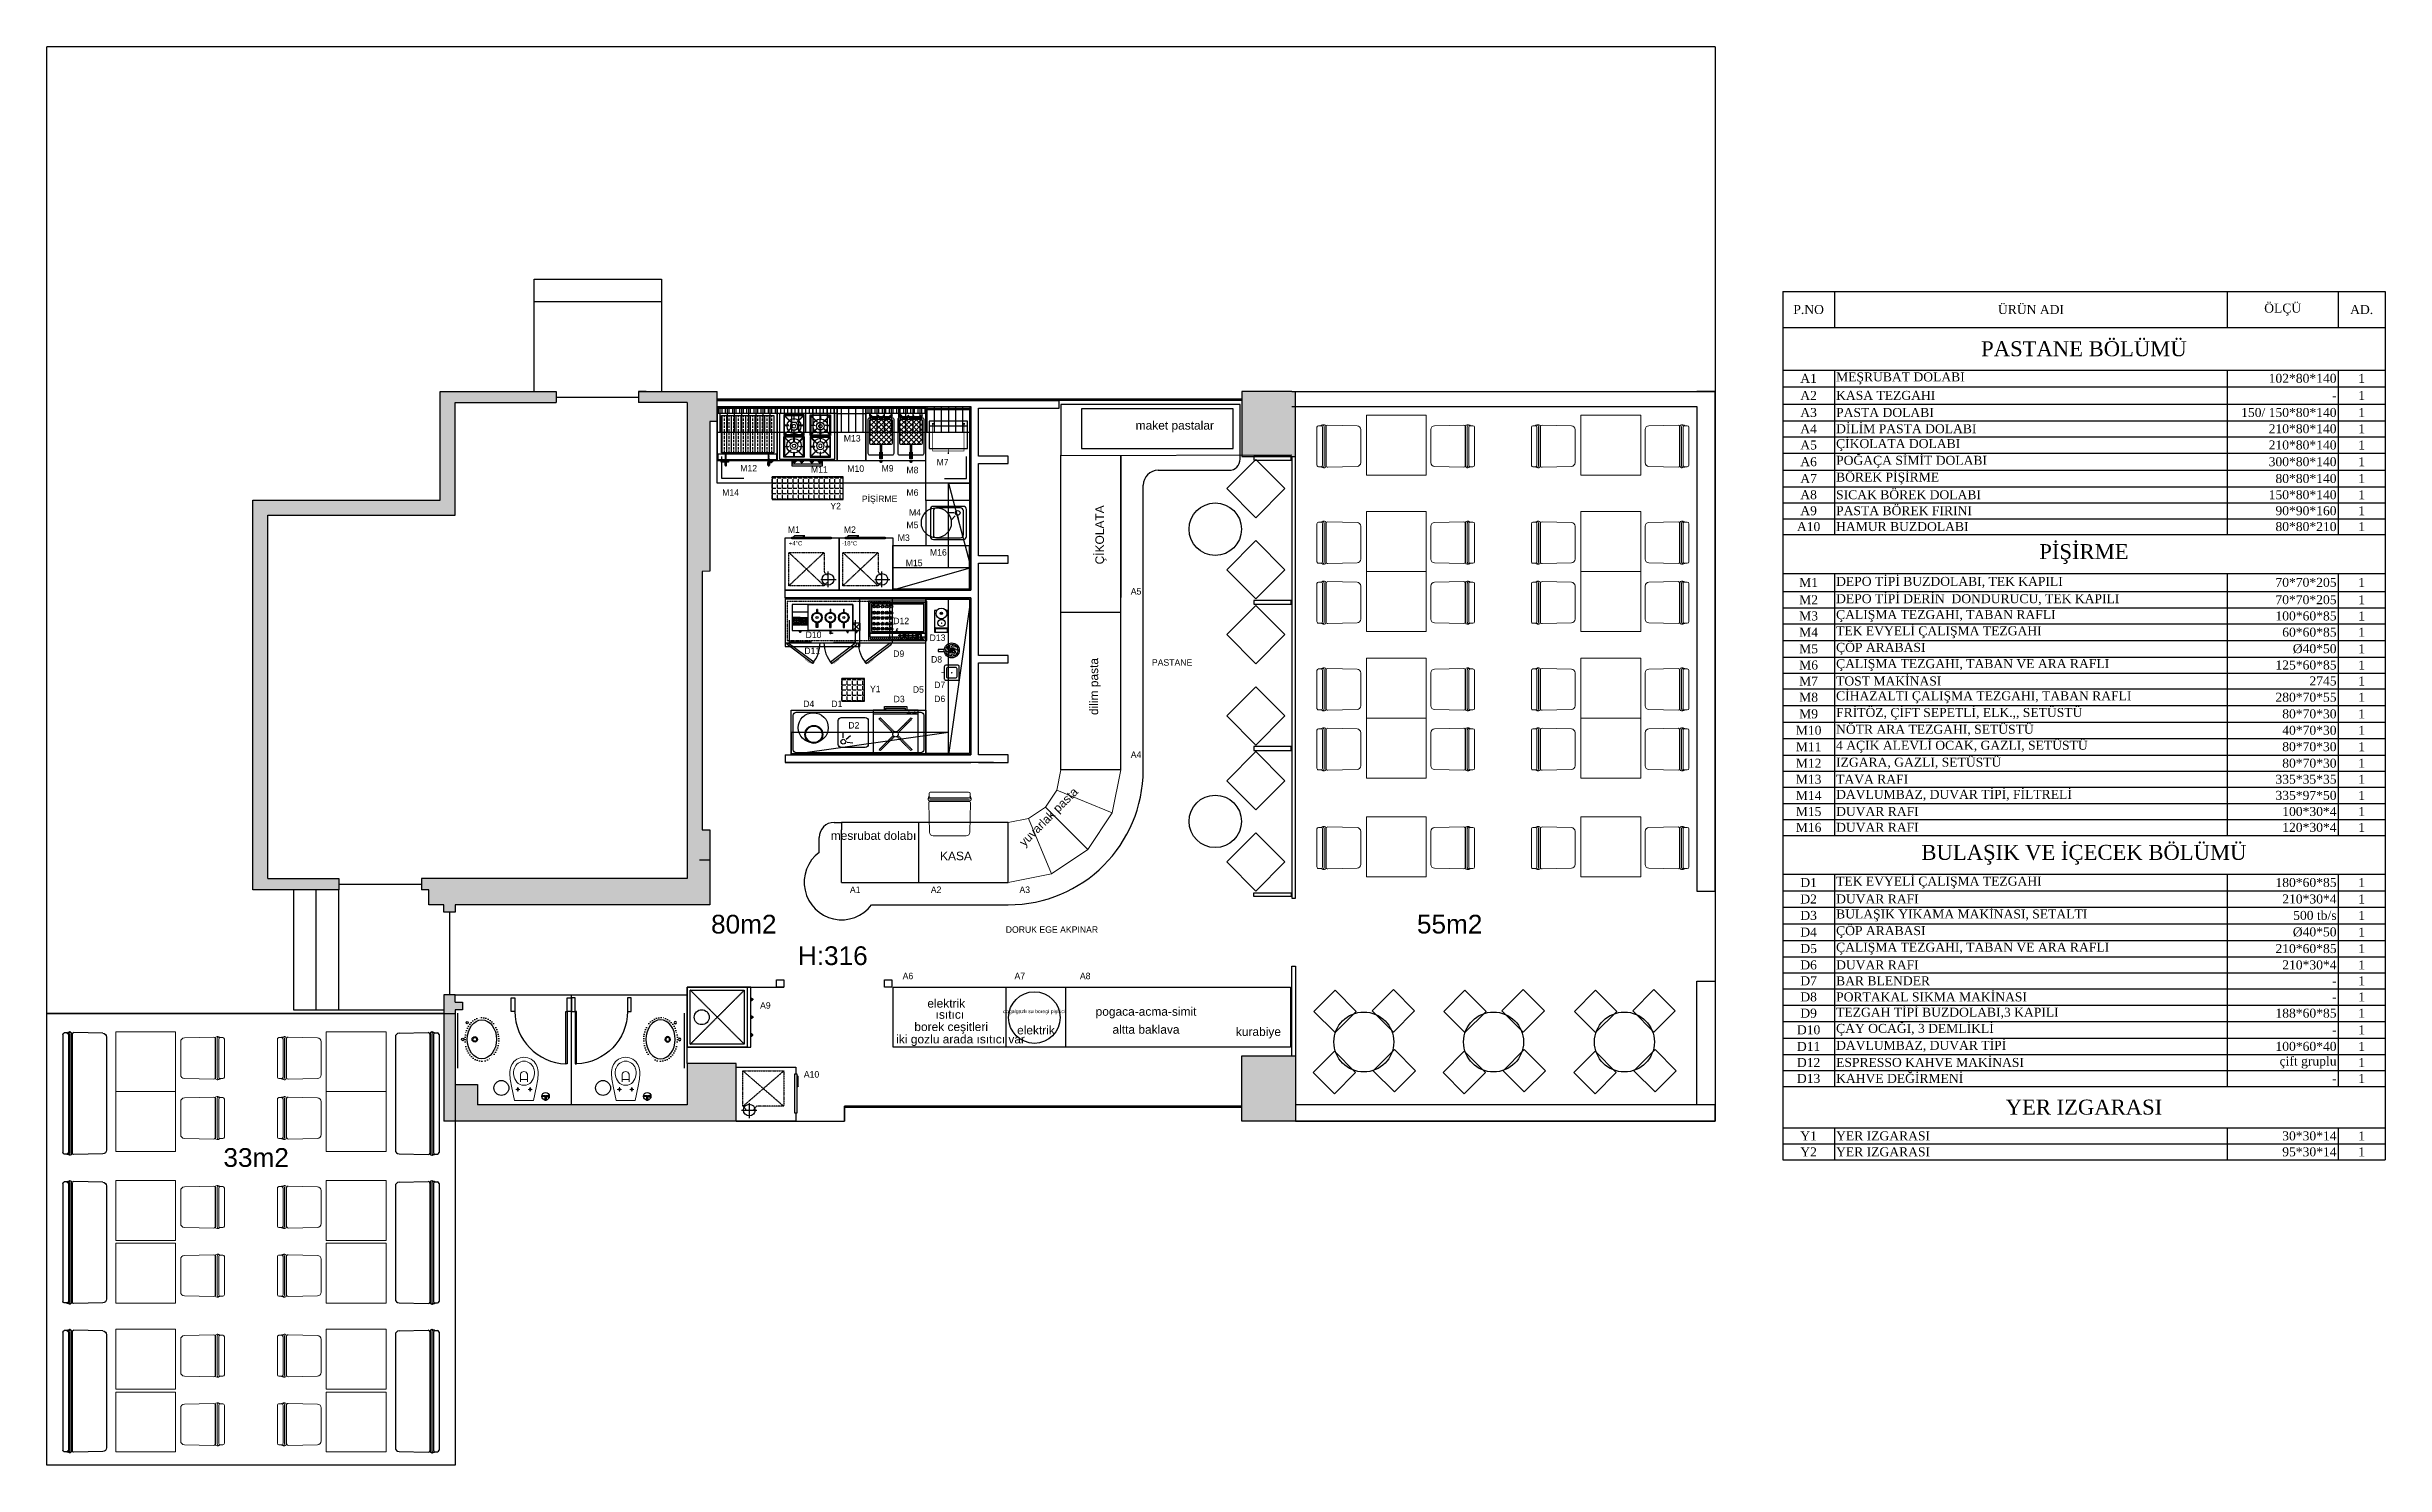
# Model space of a CAD drawing. Header units: millimetres. Extents: x 11638 to 14759, y -7017 to -5124.
import ezdxf
from ezdxf.enums import TextEntityAlignment as Align

# ---------------------------------------------------------------- set-up
doc = ezdxf.new("R2010")
doc.units = ezdxf.units.MM
doc.linetypes.add('ACAD_ISO07W100', pattern=[3, 0, -3])
doc.linetypes.add('DASHED', pattern=[0.375, 0.25, -0.125])
for name, color, linetype in [('0-HSL-SLD', 252, 'Continuous'), ('CIHAZ', 2, 'Continuous'), ('d-kapı', 253, 'Continuous'), ('paslanmaz cihaz', 7, 'Continuous'), ('S2000-002 Çizgi', 1, 'Continuous')]:
    doc.layers.add(name, color=color, linetype=linetype)
doc.layers.add('8-KBT-BEQ_banyodonati', color=4, linetype='Continuous', lineweight=18)
doc.layers.add('CİHAZ', color=6, linetype='Continuous', lineweight=15)
doc.styles.add('ATALAY', font='arial.ttf')
doc.styles.add('Halil 1', font='times.ttf', dxfattribs={"height": 12})
doc.styles.get("Standard").update_dxf_attribs({"font": 'arial.ttf'})
doc.styles.add('TAKSİM', font='GOTHIC.TTF', dxfattribs={"height": 20})

msp = doc.modelspace()

# ---------------------------------------------------------------- texts
at = {"style": 'TAKSİM'}
for s, p in [('M13', (12712.6, -5650.6)), ('M7', (12833.2, -5682.5)), ('M12', (12574.4, -5690.5)), ('M11', (12668.8, -5692.2)), ('M10', (12717.3, -5691.1)), ('M9', (12759.8, -5690.7)), ('M8', (12793, -5693)), ('M14', (12550.3, -5723)), ('Y2', (12690.5, -5741.1)), ('PİŞİRME', (12749.2, -5731.4)), ('M6', (12793, -5723)), ('M4', (12796.5, -5749.6)), ('M1', (12634.7, -5772.5)), ('M2', (12709.5, -5772.5)), ('M5', (12793, -5766.3)), ('M3', (12781.4, -5783.3)), ('M16', (12827.6, -5802.9)), ('M15', (12795.3, -5817)), ('A5', (13091.5, -5854.9)), ('D12', (12778, -5894.4)), ('D11', (12659.3, -5934.3)), ('D10', (12661, -5912.9)), ('D9', (12774.7, -5938.1)), ('D13', (12826.5, -5916.8)), ('D8', (12825.2, -5945.7)), ('PASTANE', (13139.6, -5949.8)), ('Y1', (12743.4, -5985.2)), ('D3', (12775.3, -5998.6)), ('D5', (12800.9, -5985.9)), ('D7', (12829.4, -5979.8)), ('D6', (12829.4, -5998.4)), ('D4', (12654.6, -6005)), ('D1', (12692.1, -6005)), ('D2', (12714.8, -6033.7)), ('A4', (13091.5, -6072.9)), ('A1', (12716.6, -6253.2)), ('A2', (12824.6, -6253.2)), ('A3', (12942.9, -6253.2)), ('DORUK EGE AKPINAR', (12979.2, -6306.4)), ('A6', (12787, -6368.3)), ('A7', (12936.3, -6368.3)), ('A8', (13023.6, -6368.3)), ('A9', (12596.7, -6407.6)), ('A10', (12658.3, -6499.6))]:
    msp.add_text(s, height=8.64, dxfattribs=at).set_placement(p, align=Align.CENTER)
at = {"color": 1, "char_height": 25, "attachment_point": 1}
for s, insert in [('80m2', (12524.2, -6282.3)), ('55m2', (13466.4, -6282.3)), ('H:316', (12640.1, -6324.4)), ('33m2', (11873.3, -6593.8))]:
    msp.add_mtext_dynamic_manual_height_columns(s, width=202.091, gutter_width=12.5, heights=[0], dxfattribs=dict(at, insert=insert))
at = {"layer": 'CİHAZ', "style": 'ATALAY'}
for s, height, p in [('maket pastalar', 11.406, (13143.2, -5634.7)), ('+4%%DC', 5.7, (12637, -5789.3)), ('-18%%DC', 5.7, (12709.1, -5789.3)), ('mesrubat dolabı', 11.406, (12741.1, -6182.3)), ('KASA', 11.41, (12851.1, -6209.5)), ('elektrik', 11.41, (12838.1, -6406.2)), ('borek ceşitleri', 11.406, (12844.7, -6437.5)), ('ısıtıcı', 11.41, (12843, -6421.1)), ('dogalgazlı su boregi pişirici', 4.925, (12955.4, -6413.6)), ('elektrik', 11.41, (12957.9, -6442)), ('pogaca-acma-simit', 11.406, (13104.8, -6417.1)), ('altta baklava', 11.406, (13104.8, -6441.1)), ('iki gozlu arada ısıtıcı var', 11.406, (12857.3, -6454)), ('kurabiye', 11.41, (13254.8, -6444))]:
    msp.add_text(s, height=height, dxfattribs=at).set_placement(p, align=Align.CENTER)
for s, height, rotation, p in [('ÇİKOLATA', 11.41, 90, (13048.6, -5775.2)), ('dilim pasta', 11.406, 90, (13040.9, -5977.6)), ('yuvarlak pasta', 11.406, 45, (12978.7, -6155.6)), ('yuvarlak pasta', 11.406, 45, (12978.7, -6155.6))]:
    msp.add_text(s, height=height, rotation=rotation, dxfattribs=at).set_placement(p, align=Align.CENTER)

# ---------------------------------------------------------------- blocks, each defined once
blk = doc.blocks.new('dfgd')
at = {"color": 2}
for p, q in [((4446.8, 1810.6), (4445.9, 1771.5)), ((4495.9, 1815.5), (4451.8, 1815.5)), ((4500.9, 1810.6), (4501.9, 1771.5)), ((4445.2, 1767), (4445.2, 1766)), ((4445.9, 1764.8), (4445.9, 1764)), ((4446.6, 1762.7), (4446.6, 1762)), ((4446.6, 1762), (4446.6, 1759.2)), ((4500.7, 1769), (4447.2, 1769)), ((4499.9, 1769.5), (4447.9, 1769.5)), ((4500, 1766.8), (4447.9, 1766.8)), ((4499.3, 1764.7), (4448.6, 1764.7)), ((4499.3, 1757.2), (4448.6, 1757.2)), ((4501.3, 1762.7), (4501.3, 1762)), ((4501.3, 1762), (4501.3, 1759.2)), ((4502, 1764.8), (4502, 1764)), ((4502.7, 1767), (4502.7, 1766))]:
    blk.add_line(p, q, dxfattribs=at)
for centre, radius, start, end in [((4451.8, 1810.5), 5, 90, 178.6373), ((4495.9, 1810.5), 5, 1.3627, 90), ((4447.2, 1767), 2, 90, 180), ((4447.2, 1766), 2, 180, 231.1263), ((4447.9, 1771.5), 2, 180, 270), ((4447.9, 1764.8), 2, 90, 180), ((4447.9, 1764), 2, 180, 228.3292), ((4448.6, 1762.7), 2, 90, 180), ((4448.6, 1759.2), 2, 180, 270), ((4499.3, 1762.7), 2, 0, 90), ((4499.3, 1759.2), 2, 270, 0), ((4499.9, 1771.5), 2, 270, 0), ((4500, 1764.8), 2, 0, 90), ((4500.7, 1767), 2, 0, 90), ((4500, 1764), 2, 311.6708, 0), ((4500.7, 1766), 2, 308.8737, 0)]:
    blk.add_arc(centre, radius, start, end, dxfattribs=at)
blk = doc.blocks.new('dfsf')
at = {"color": 2}
for p, q in [((7742.8, -4832.8), (7742.8, -4983.8)), ((7747.7, -4827.8), (7786.8, -4826.9)), ((7788.8, -4828.9), (7788.8, -4987.7)), ((7789.3, -4828), (7789.3, -4988.4)), ((7791.3, -4826), (7792.3, -4826)), ((7791.5, -4828.8), (7791.5, -4987.7)), ((7793.5, -4826.8), (7794.4, -4826.8)), ((7793.6, -4829.4), (7793.6, -4987)), ((7795.6, -4827.4), (7796.3, -4827.4)), ((7796.3, -4827.4), (7799.1, -4827.4)), ((7801.1, -4829.4), (7801.1, -4987)), ((7747.7, -4988.8), (7786.8, -4989.7)), ((7791.3, -4990.4), (7792.3, -4990.4)), ((7793.5, -4989.7), (7794.4, -4989.7)), ((7795.6, -4989), (7796.3, -4989)), ((7796.3, -4989), (7799.1, -4989))]:
    blk.add_line(p, q, dxfattribs=at)
for centre, radius, start, end in [((7747.8, -4832.8), 5, 91.3627, 180), ((7786.8, -4828.9), 2, 0, 90), ((7791.3, -4828), 2, 90, 180), ((7793.5, -4828.8), 2, 90, 180), ((7792.3, -4828), 2, 38.8737, 90), ((7795.6, -4829.4), 2, 90, 180), ((7794.4, -4828.8), 2, 41.6708, 90), ((7799.1, -4829.4), 2, 0, 90), ((7747.8, -4983.8), 5, 180, 268.6373), ((7786.8, -4987.7), 2, 270, 0), ((7791.3, -4988.4), 2, 180, 270), ((7793.5, -4987.7), 2, 180, 270), ((7792.3, -4988.4), 2, 270, 321.1263), ((7795.6, -4987), 2, 180, 270), ((7794.4, -4987.7), 2, 270, 318.3292), ((7799.1, -4987), 2, 270, 0)]:
    blk.add_arc(centre, radius, start, end, dxfattribs=at)
blk = doc.blocks.new('45')
blk.add_lwpolyline([(-38.6, 22.5), (34.8, 22.5)])
for radius in [3.68, 2.53]:
    blk.add_circle((0, 0), radius)
at = {"color": 6}
for centre, radius in [((0, 16), 1.75), ((22.3, 10.1), 1.5)]:
    blk.add_circle(centre, radius, dxfattribs=at)
blk.add_ellipse((0, -9.5), major_axis=(-26, 0), ratio=0.75)
at = {"linetype": 'ACAD_ISO07W100'}
blk.add_open_spline([(-29, -9.5), (-29, -10.8), (-28.9, -12.1), (-28.2, -15.3), (-27.4, -17.1), (-25.4, -20.6), (-24.1, -22.2), (-21, -25.1), (-19.3, -26.4), (-14.8, -29), (-11.9, -30.2), (-5.7, -31.7), (-2.5, -32.1), (4, -31.9), (7.2, -31.4), (13.2, -29.7), (16.1, -28.4), (21.1, -25.2), (23.3, -23.2), (26.2, -19.3), (27.2, -17.5), (28.6, -13.8), (29, -11.8), (29, -7.9), (28.7, -5.9), (27.5, -2.1), (26.6, -0.3), (24.2, 3.1), (22.8, 4.6), (19.5, 7.3), (17.6, 8.5), (12.8, 10.9), (9.8, 11.8), (3.5, 13), (0.3, 13.1), (-6.1, 12.6), (-9.3, 12), (-15.1, 9.9), (-17.8, 8.5), (-22.5, 4.9), (-24.5, 2.8), (-27.1, -1.2), (-27.9, -3), (-28.8, -6.4), (-29, -7.9), (-29, -9.5)], degree=3, knots=[0, 0, 0, 0, 0.164719, 0.164719, 0.414012, 0.414012, 0.663305, 0.663305, 0.912598, 0.912598, 1.254872, 1.254872, 1.597146, 1.597146, 1.93942, 1.93942, 2.281694, 2.281694, 2.623968, 2.623968, 2.875421, 2.875421, 3.126874, 3.126874, 3.378327, 3.378327, 3.629781, 3.629781, 3.881234, 3.881234, 4.132687, 4.132687, 4.47402, 4.47402, 4.815353, 4.815353, 5.156685, 5.156685, 5.498018, 5.498018, 5.839351, 5.839351, 6.083122, 6.083122, 6.283185, 6.283185, 6.283185, 6.283185], dxfattribs=at)
blk = doc.blocks.new('yhyt')
at = {"layer": 'd-kapı'}
for points in [[(-69, 18), (-69, 0), (-74, 0), (-74, 18)], [(1, 0), (1, -70), (-1, -70), (-1, 0)], [(6, 18), (6, 0), (1, 0), (1, 18)]]:
    blk.add_lwpolyline(points, close=True, dxfattribs=at)
blk.add_arc((1, 0), 70, 180.0007, 268.3634, dxfattribs=at)
blk = doc.blocks.new('A$C01A966C1')
at = {"layer": '0-HSL-SLD'}
for p, q in [((68.4, 6), (64, 6)), ((68.2, 5), (64, 5)), ((68.2, 5.5), (68.2, 0)), ((68.2, 0.2), (69.7, 0.2)), ((71.9, 6), (69.5, 6)), ((69.7, 5.5), (69.7, 0)), ((71.9, 5), (69.7, 5)), ((72.6, 7.1), (73.3, 7.1)), ((72.7, 6), (72.6, 5.5)), ((72.6, 5.5), (72.7, 5)), ((72.6, 3.9), (73.3, 3.9)), ((72.7, 6), (72.7, 5)), ((72.9, 6.5), (72.8, 6.1)), ((72.8, 6.1), (72.8, 4.9)), ((72.8, 4.9), (72.9, 4.5)), ((73, 6.9), (72.9, 6.6)), ((72.9, 6.6), (72.9, 4.4)), ((72.9, 6.5), (72.9, 4.5)), ((72.9, 4.4), (73, 4.1)), ((73, 4.1), (73, 6.9)), ((73.2, 6.9), (73.2, 6)), ((73.2, 6.9), (73.3, 6.9)), ((73.2, 6), (73.2, 5.1)), ((73.2, 6), (73.3, 6)), ((73.2, 6), (73.3, 6)), ((73.2, 5.1), (73.3, 5.1)), ((73.2, 5), (73.2, 4.1)), ((73.2, 5), (73.3, 5)), ((73.2, 4.1), (73.3, 4.1)), ((73.3, 6.9), (73.3, 6)), ((73.3, 6.8), (73.3, 4.2)), ((73.3, 6), (73.3, 5.1)), ((73.3, 5), (73.3, 4.1))]:
    blk.add_line(p, q, dxfattribs=at)
for centre, radius in [((10, 16.5, -1), 10), ((69, 5.4), 5)]:
    blk.add_circle(centre, radius, dxfattribs=at)
blk.add_arc((69, 5.5), 0.75, 0, 180, dxfattribs=at)
at = {"layer": '0-HSL-SLD', "extrusion": (0, 0, -1)}
for centre, major_axis, ratio, start_param, end_param in [((71.9, 5.5), (0, -0.5), 0.1051, 3.141593, 6.283185), ((72.6, 5.5), (0, 1.6), 0.218637, 3.141593, 6.283185), ((73.3, 4.2), (0, 0.3), 0.085133, 1.570796, 3.141593)]:
    blk.add_ellipse(centre, major_axis=major_axis, ratio=ratio, start_param=start_param, end_param=end_param, dxfattribs=at)
at = {"layer": '0-HSL-SLD'}
blk.add_ellipse((73.3, 6.8), major_axis=(0, 0.3), ratio=0.085133, start_param=4.712389, end_param=6.283185, dxfattribs=at)
at = {"layer": '8-KBT-BEQ_banyodonati', "ltscale": 5}
for p, q in [((27.7, 0), (52.7, 0)), ((29.1, 14.7), (34.8, 14.7)), ((31.9, 17.5), (31.9, 11.9)), ((35.9, 27.8), (40.2, 27.8)), ((44.6, 27.8), (40.2, 27.8)), ((45.7, 14.7), (51.3, 14.7)), ((48.5, 17.5), (48.5, 11.9))]:
    blk.add_line(p, q, dxfattribs=at)
for points in [[(27.7, 0), (23.5, 18.8, -0.061372), (21.4, 38.3, -0.248727), (30.6, 54.9, -0.118626), (40.2, 57.5, -0.159571)], [(35.6, 24.5), (35.6, 34.8, -0.35096), (40.2, 38.5, -0.35096)], [(52.7, 0), (57, 18.8, 0.061372), (59, 38.3, 0.248727), (49.8, 54.9, 0.118626), (40.2, 57.5, 0.159571)], [(44.8, 24.5), (44.8, 34.8, 0.35096), (40.2, 38.5, 0.35096)]]:
    blk.add_lwpolyline(points, format="xyb", dxfattribs=at)
for centre in [(31.9, 14.7), (48.5, 14.7)]:
    blk.add_circle(centre, 1.29, dxfattribs=at)
for centre, radius, start, end in [((45.2, 36.5), 19, 160.2437, 219.9532), ((40.9, 38), 14.4, 92.6224, 160.2437), ((39.6, 38), 14.4, 19.7563, 87.3776), ((35.2, 36.5), 19, 320.0468, 19.7563), ((39.3, 31.6), 11.3, 219.9532, 274.4548), ((41.1, 31.6), 11.3, 265.5452, 320.0468)]:
    blk.add_arc(centre, radius, start, end, dxfattribs=at)
blk = doc.blocks.new('fsg')
at = {"color": 1}
for p, q in [((23333.1, -9636.4), (23093.6, -9636.4)), ((23093.6, -9636.4), (23093.6, -9704.4)), ((23333.1, -9709.4), (23333.1, -9636.4)), ((23223.6, -9724.4), (23318.1, -9724.4)), ((23203.6, -10124.4), (23203.6, -9744.4))]:
    blk.add_line(p, q, dxfattribs=at)
for centre, radius, start, end in [((23223.6, -9744.4), 20, 90, 180), ((23318.1, -9709.4), 15, 270, 0), ((23023.6, -10124.4), 180, 270, 0)]:
    blk.add_arc(centre, radius, start, end, dxfattribs=at)
blk = doc.blocks.new('*T164')
at = {"color": 0, "linetype": 'ByBlock', "lineweight": -2, "transparency": 16777216}
for p, q in [((0, 0), (804.3, 0)), ((0, 0), (0, -1159)), ((69.3, 0), (69.3, -48.2)), ((593.5, 0), (593.5, -48.2)), ((741.3, 0), (741.3, -48.2)), ((804.3, 0), (804.3, -1159)), ((0, -48.2), (804.3, -48.2)), ((0, -104.8), (804.3, -104.8)), ((69.3, -104.8), (69.3, -324.4)), ((593.5, -104.8), (593.5, -324.4)), ((741.3, -104.8), (741.3, -324.4)), ((0, -127), (804.3, -127)), ((0, -150.4), (804.3, -150.4)), ((0, -172.5), (804.3, -172.5)), ((0, -193.8), (804.3, -193.8)), ((0, -215.9), (804.3, -215.9)), ((0, -238.5), (804.3, -238.5)), ((0, -260.7), (804.3, -260.7)), ((0, -281.9), (804.3, -281.9)), ((0, -303.2), (804.3, -303.2)), ((0, -324.4), (804.3, -324.4)), ((0, -376.3), (804.3, -376.3)), ((0, -400.3), (804.3, -400.3)), ((69.3, -376.3), (69.3, -725.9)), ((593.5, -376.3), (593.5, -725.9)), ((741.3, -376.3), (741.3, -725.9)), ((0, -422.4), (804.3, -422.4)), ((0, -443.7), (804.3, -443.7)), ((0, -465.9), (804.3, -465.9)), ((0, -488), (804.3, -488)), ((0, -509.3), (804.3, -509.3)), ((0, -530.5), (804.3, -530.5)), ((0, -552.7), (804.3, -552.7)), ((0, -574.8), (804.3, -574.8)), ((0, -596.6), (804.3, -596.6)), ((0, -618.7), (804.3, -618.7)), ((0, -640.4), (804.3, -640.4)), ((0, -661.7), (804.3, -661.7)), ((0, -683.4), (804.3, -683.4)), ((0, -704.7), (804.3, -704.7)), ((0, -725.9), (804.3, -725.9)), ((0, -777.9), (804.3, -777.9)), ((69.3, -777.9), (69.3, -1061)), ((593.5, -777.9), (593.5, -1061)), ((741.3, -777.9), (741.3, -1061)), ((0, -800), (804.3, -800)), ((0, -821.8), (804.3, -821.8)), ((0, -843.9), (804.3, -843.9)), ((0, -866.1), (804.3, -866.1)), ((0, -888.2), (804.3, -888.2)), ((0, -909.5), (804.3, -909.5)), ((0, -930.7), (804.3, -930.7)), ((0, -952.5), (804.3, -952.5)), ((0, -974.2), (804.3, -974.2)), ((0, -996.8), (804.3, -996.8)), ((0, -1018.5), (804.3, -1018.5)), ((0, -1039.7), (804.3, -1039.7)), ((0, -1061), (804.3, -1061)), ((0, -1116.5), (804.3, -1116.5)), ((69.3, -1116.5), (69.3, -1159)), ((593.5, -1116.5), (593.5, -1159)), ((741.3, -1116.5), (741.3, -1159)), ((0, -1137.8), (804.3, -1137.8)), ((0, -1159), (804.3, -1159))]:
    blk.add_line(p, q, dxfattribs=at)
at = {"color": 0, "transparency": 16777216, "style": 'Halil 1'}
for s, insert, char_height, width, attachment_point in [('P.NO', (34.6, -24.1), 12, 39.257, 5), ('ÜRÜN ADI', (331.4, -24.1), 12, 494.265, 5), ('ÖLÇÜ', (667.4, -24.1), 12, 117.737, 5), ('AD.', (772.8, -24.1), 12, 33.034, 5), ('PASTANE BÖLÜMÜ', (402.1, -76.5), 20, 774.293, 5), ('A1', (34.6, -115.9), 12, 65.257, 5), ('MEŞRUBAT DOLABI', (71.3, -115.9), 12, 520.265, 4), ('102*80*140', (739.3, -115.9), 12, 143.737, 6), ('1', (772.8, -115.9), 12, 59.034, 5), ('A2', (34.6, -138.7), 12, 65.257, 5), ('A3', (34.6, -161.5), 12, 65.257, 5), ('KASA TEZGAHI', (71.3, -138.7), 12, 520.265, 4), ('PASTA DOLABI', (71.3, -161.5), 12, 520.265, 4), ('150/ 150*80*140', (739.3, -161.5), 12, 143.737, 6), ('-', (739.3, -138.7), 12, 143.737, 6), ('1', (772.8, -138.7), 12, 59.034, 5), ('1', (772.8, -161.5), 12, 59.034, 5), ('A4', (34.6, -183.2), 12, 65.257, 5), ('DİLİM PASTA DOLABI', (71.3, -183.2), 12, 520.265, 4), ('210*80*140', (739.3, -183.2), 12, 143.737, 6), ('1', (772.8, -183.2), 12, 59.034, 5), ('A5', (34.6, -204.9), 12, 65.257, 5), ('POĞAÇA SİMİT DOLABI', (71.3, -227.2), 12, 520.265, 4), ('ÇİKOLATA DOLABI', (71.3, -204.9), 12, 520.265, 4), ('210*80*140', (739.3, -204.9), 12, 143.737, 6), ('1', (772.8, -204.9), 12, 59.034, 5), ('A6', (34.6, -227.2), 12, 65.257, 5), ('A7', (34.6, -249.6), 12, 65.257, 5), ('BÖREK PİŞİRME', (71.3, -249.6), 12, 520.265, 4), ('300*80*140', (739.3, -227.2), 12, 143.737, 6), ('80*80*140', (739.3, -249.6), 12, 143.737, 6), ('1', (772.8, -227.2), 12, 59.034, 5), ('1', (772.8, -249.6), 12, 59.034, 5), ('A8', (34.6, -271.3), 12, 65.257, 5), ('SICAK BÖREK DOLABI', (71.3, -271.3), 12, 520.265, 4), ('150*80*140', (739.3, -271.3), 12, 143.737, 6), ('1', (772.8, -271.3), 12, 59.034, 5), ('A10', (34.6, -313.8), 12, 65.257, 5), ('A9', (34.6, -292.6), 12, 65.257, 5), ('PASTA BÖREK FIRINI', (71.3, -292.6), 12, 520.265, 4), ('HAMUR BUZDOLABI', (71.3, -313.8), 12, 520.265, 4), ('90*90*160', (739.3, -292.6), 12, 143.737, 6), ('80*80*210', (739.3, -313.8), 12, 143.737, 6), ('1', (772.8, -292.6), 12, 59.034, 5), ('1', (772.8, -313.8), 12, 59.034, 5), ('PİŞİRME', (402.1, -350.4), 20, 800.293, 5), ('M1', (34.6, -388.3), 12, 65.257, 5), ('M2', (34.6, -411.4), 12, 65.257, 5), ('DEPO TİPİ BUZDOLABI, TEK KAPILI', (71.3, -388.3), 12, 520.265, 4), ('DEPO TİPİ DERİN  DONDURUCU, TEK KAPILI', (71.3, -411.4), 12, 520.265, 4), ('70*70*205', (739.3, -388.3), 12, 143.737, 6), ('70*70*205', (739.3, -411.4), 12, 143.737, 6), ('1', (772.8, -388.3), 12, 59.034, 5), ('1', (772.8, -411.4), 12, 59.034, 5), ('M3', (34.6, -433.1), 12, 65.257, 5), ('ÇALIŞMA TEZGAHI, TABAN RAFLI', (71.3, -433.1), 12, 520.265, 4), ('100*60*85', (739.3, -433.1), 12, 143.737, 6), ('1', (772.8, -433.1), 12, 59.034, 5), ('M4', (34.6, -454.8), 12, 65.257, 5), ('TEK EVYELİ ÇALIŞMA TEZGAHI', (71.3, -454.8), 12, 520.265, 4), ('ÇÖP ARABASI', (71.3, -476.9), 12, 520.265, 4), ('60*60*85', (739.3, -454.8), 12, 143.737, 6), ('1', (772.8, -454.8), 12, 59.034, 5), ('M5', (34.6, -476.9), 12, 65.257, 5), ('M6', (34.6, -498.6), 12, 65.257, 5), ('ÇALIŞMA TEZGAHI, TABAN VE ARA RAFLI', (71.3, -498.6), 12, 520.265, 4), ('125*60*85', (739.3, -498.6), 12, 143.737, 6), ('%%C40*50', (739.3, -476.9), 12, 143.737, 6), ('1', (772.8, -476.9), 12, 59.034, 5), ('1', (772.8, -498.6), 12, 59.034, 5), ('M7', (34.6, -519.9), 12, 65.257, 5), ('TOST MAKİNASI', (71.3, -519.9), 12, 520.265, 4), ('CİHAZALTI ÇALIŞMA TEZGAHI, TABAN RAFLI', (71.3, -541.6), 12, 520.265, 4), ('2745', (739.3, -519.9), 12, 143.737, 6), ('1', (772.8, -519.9), 12, 59.034, 5), ('M8', (34.6, -541.6), 12, 65.257, 5), ('M9', (34.6, -563.8), 12, 65.257, 5), ('FRİTÖZ, ÇİFT SEPETLİ, ELK.,, SETÜSTÜ', (71.3, -563.8), 12, 520.265, 4), ('280*70*55', (739.3, -541.6), 12, 143.737, 6), ('80*70*30', (739.3, -563.8), 12, 143.737, 6), ('1', (772.8, -541.6), 12, 59.034, 5), ('1', (772.8, -563.8), 12, 59.034, 5), ('M10', (34.6, -585.7), 12, 65.257, 5), ('NÖTR ARA TEZGAHI, SETÜSTÜ', (71.3, -585.7), 12, 520.265, 4), ('40*70*30', (739.3, -585.7), 12, 143.737, 6), ('1', (772.8, -585.7), 12, 59.034, 5), ('M11', (34.6, -607.6), 12, 65.257, 5), ('M12', (34.6, -629.6), 12, 65.257, 5), ('4 AÇIK ALEVLİ OCAK, GAZLI, SETÜSTÜ', (71.3, -607.6), 12, 520.265, 4), ('IZGARA, GAZLI, SETÜSTÜ', (71.3, -629.6), 12, 520.265, 4), ('80*70*30', (739.3, -607.6), 12, 143.737, 6), ('80*70*30', (739.3, -629.6), 12, 143.737, 6), ('1', (772.8, -607.6), 12, 59.034, 5), ('1', (772.8, -629.6), 12, 59.034, 5), ('M13', (34.6, -651.1), 12, 65.257, 5), ('TAVA RAFI', (71.3, -651.1), 12, 520.265, 4), ('335*35*35', (739.3, -651.1), 12, 143.737, 6), ('1', (772.8, -651.1), 12, 59.034, 5), ('M14', (34.6, -672.6), 12, 65.257, 5), ('DAVLUMBAZ, DUVAR TİPİ, FİLTRELİ', (71.3, -672.6), 12, 520.265, 4), ('335*97*50', (739.3, -672.6), 12, 143.737, 6), ('1', (772.8, -672.6), 12, 59.034, 5), ('M15', (34.6, -694.1), 12, 65.257, 5), ('M16', (34.6, -715.3), 12, 65.257, 5), ('DUVAR RAFI', (71.3, -694.1), 12, 520.265, 4), ('DUVAR RAFI', (71.3, -715.3), 12, 520.265, 4), ('100*30*4', (739.3, -694.1), 12, 143.737, 6), ('120*30*4', (739.3, -715.3), 12, 143.737, 6), ('1', (772.8, -694.1), 12, 59.034, 5), ('1', (772.8, -715.3), 12, 59.034, 5), ('BULAŞIK VE İÇECEK BÖLÜMÜ', (402.1, -751.9), 20, 800.293, 5), ('TEK EVYELİ ÇALIŞMA TEZGAHI', (71.3, -788.9), 12, 520.265, 4), ('D1', (34.6, -788.9), 12, 65.257, 5), ('D2', (34.6, -810.9), 12, 65.257, 5), ('DUVAR RAFI', (71.3, -810.9), 12, 520.265, 4), ('180*60*85', (739.3, -788.9), 12, 143.737, 6), ('210*30*4', (739.3, -810.9), 12, 143.737, 6), ('1', (772.8, -788.9), 12, 59.034, 5), ('1', (772.8, -810.9), 12, 59.034, 5), ('D3', (34.6, -832.8), 12, 65.257, 5), ('BULAŞIK YIKAMA MAKİNASI, SETALTI', (71.3, -832.8), 12, 520.265, 4), ('500 tb/s', (739.3, -832.8), 12, 143.737, 6), ('1', (772.8, -832.8), 12, 59.034, 5), ('D4', (34.6, -855), 12, 65.257, 5), ('D5', (34.6, -877.1), 12, 65.257, 5), ('ÇÖP ARABASI', (71.3, -855), 12, 520.265, 4), ('ÇALIŞMA TEZGAHI, TABAN VE ARA RAFLI', (71.3, -877.1), 12, 520.265, 4), ('210*60*85', (739.3, -877.1), 12, 143.737, 6), ('%%C40*50', (739.3, -855), 12, 143.737, 6), ('1', (772.8, -855), 12, 59.034, 5), ('1', (772.8, -877.1), 12, 59.034, 5), ('D6', (34.6, -898.9), 12, 65.257, 5), ('DUVAR RAFI', (71.3, -898.9), 12, 520.265, 4), ('210*30*4', (739.3, -898.9), 12, 143.737, 6), ('1', (772.8, -898.9), 12, 59.034, 5), ('D7', (34.6, -920.1), 12, 65.257, 5), ('D8', (34.6, -941.6), 12, 65.257, 5), ('BAR BLENDER', (71.3, -920.1), 12, 520.265, 4), ('PORTAKAL SIKMA MAKİNASI', (71.3, -941.6), 12, 520.265, 4), ('-', (739.3, -920.1), 12, 143.737, 6), ('1', (772.8, -920.1), 12, 59.034, 5), ('1', (772.8, -941.6), 12, 59.034, 5), ('D9', (34.6, -963.3), 12, 65.257, 5), ('TEZGAH TİPİ BUZDOLABI,3 KAPILI', (71.3, -963.3), 12, 520.265, 4), ('188*60*85', (739.3, -963.3), 12, 143.737, 6), ('-', (739.3, -941.6), 12, 143.737, 6), ('1', (772.8, -963.3), 12, 59.034, 5), ('D10', (34.6, -985.5), 12, 65.257, 5), ('DAVLUMBAZ, DUVAR TİPİ', (71.3, -1007.6), 12, 520.265, 4), ('ÇAY OCAĞI, 3 DEMLİKLİ', (71.3, -985.5), 12, 520.265, 4), ('-', (739.3, -985.5), 12, 143.737, 6), ('1', (772.8, -985.5), 12, 59.034, 5), ('D11', (34.6, -1007.6), 12, 65.257, 5), ('D12', (34.6, -1029.1), 12, 65.257, 5), ('ESPRESSO KAHVE MAKİNASI', (71.3, -1029.1), 12, 520.265, 4), ('100*60*40', (739.3, -1007.6), 12, 143.737, 6), ('çift gruplu', (739.3, -1029.1), 12, 143.737, 6), ('1', (772.8, -1007.6), 12, 59.034, 5), ('1', (772.8, -1029.1), 12, 59.034, 5), ('D13', (34.6, -1050.4), 12, 65.257, 5), ('KAHVE DEĞİRMENİ', (71.3, -1050.4), 12, 520.265, 4), ('-', (739.3, -1050.4), 12, 143.737, 6), ('1', (772.8, -1050.4), 12, 59.034, 5), ('YER IZGARASI', (402.1, -1088.8), 20, 800.293, 5), ('Y1', (34.6, -1127.1), 12, 65.257, 5), ('YER IZGARASI', (71.3, -1127.1), 12, 520.265, 4), ('30*30*14', (739.3, -1127.1), 12, 143.737, 6), ('1', (772.8, -1127.1), 12, 59.034, 5), ('Y2', (34.6, -1148.4), 12, 65.257, 5), ('YER IZGARASI', (71.3, -1148.4), 12, 520.265, 4), ('95*30*14', (739.3, -1148.4), 12, 143.737, 6), ('1', (772.8, -1148.4), 12, 59.034, 5)]:
    blk.add_mtext(s, dxfattribs=dict(at, insert=insert, char_height=char_height, width=width, attachment_point=attachment_point))
blk = doc.blocks.new('A$C3D735FFB')
at = {"layer": 'S2000-002 Çizgi'}
blk.add_lwpolyline([(0, 7.6), (51, 7.6), (51, 44), (0, 44)], close=True, dxfattribs=at)
blk.add_lwpolyline([(51, 37.5), (0, 37.5)], dxfattribs=at)
for points, const_width in [([(3.5, 40.4), (5.8, 40.4)], 2), ([(4.6, 40), (4.6, 4.1), (25.5, 4.1)], 1), ([(46.4, 40), (46.4, 4.1), (25.5, 4.1)], 1), ([(47.5, 40.4), (45.2, 40.4)], 2)]:
    blk.add_lwpolyline(points, dxfattribs=dict(at, const_width=const_width))
blk.add_lwpolyline([(25.4, 7.5, 1, 1, 0), (25.4, 3.7, 1, 2, 0), (25.4, 0, 2, 2, 0)], format="xyseb", dxfattribs=at)
blk = doc.blocks.new('A$C11E0346B')
at = {"layer": 'S2000-002 Çizgi'}
for p, q in [((46, 6.3), (50.3, 8.2)), ((63, 6.3), (67.3, 8.2))]:
    blk.add_line(p, q, dxfattribs=at)
for points in [[(0, 0), (78.2, 0), (78.2, 52.5), (0, 52.5)], [(2, 10), (76.2, 10), (76.2, 50.5), (2, 50.5)], [(4, 48.5), (4, 12), (74.2, 12), (74.2, 48.5)], [(2, 5), (76.2, 5), (76.2, 10), (2, 10)], [(41.5, 6.1), (42.7, 6.1), (42.7, 8.2), (41.5, 8.2)], [(46, 6.3), (50.3, 6.3), (50.3, 8.2), (46, 8.2)], [(52.6, 6.1), (53.8, 6.1), (53.8, 8.2), (52.6, 8.2)], [(58.5, 6.1), (59.7, 6.1), (59.7, 8.2), (58.5, 8.2)], [(63, 6.3), (67.3, 6.3), (67.3, 8.2), (63, 8.2)], [(69.6, 6.1), (70.8, 6.1), (70.8, 8.2), (69.6, 8.2)]]:
    blk.add_lwpolyline(points, close=True, dxfattribs=at)
for points, const_width in [([(6.5, 43.8), (5.9, 42.9)], 0.5), ([(6.5, 35.4), (5.9, 34.5)], 0.5), ([(11.9, 43.8), (11.3, 42.9)], 0.5), ([(11.9, 35.4), (11.3, 34.5)], 0.5), ([(17.9, 43.8), (17.3, 42.9)], 0.5), ([(17.9, 35.4), (17.3, 34.5)], 0.5), ([(23.6, 43.8), (23, 42.9)], 0.5), ([(23.6, 35.4), (23, 34.5)], 0.5), ([(29.5, 43.8), (28.9, 42.9)], 0.5), ([(29.5, 35.4), (28.9, 34.5)], 0.5), ([(6.5, 28.5), (5.9, 27.6)], 0.5), ([(6.5, 20.7), (5.9, 19.8)], 0.5), ([(6.5, 14.1), (5.9, 13.2)], 0.5), ([(11.9, 28.5), (11.3, 27.6)], 0.5), ([(11.9, 20.7), (11.3, 19.8)], 0.5), ([(11.9, 14.1), (11.3, 13.2)], 0.5), ([(17.9, 28.5), (17.3, 27.6)], 0.5), ([(17.9, 20.7), (17.3, 19.8)], 0.5), ([(17.9, 14.1), (17.3, 13.2)], 0.5), ([(23.6, 28.5), (23, 27.6)], 0.5), ([(23.6, 20.7), (23, 19.8)], 0.5), ([(23.6, 14.1), (23, 13.2)], 0.5), ([(29.5, 28.5), (28.9, 27.6)], 0.5), ([(29.5, 20.7), (28.9, 19.8)], 0.5), ([(29.5, 14.1), (28.9, 13.2)], 0.5), ([(41.5, 7.5), (42.7, 7.5)], 0.5), ([(48.2, 5), (48.2, 1.5)], 1), ([(52.6, 7.5), (53.8, 7.5)], 0.5), ([(58.5, 7.5), (59.7, 7.5)], 0.5), ([(65.2, 5), (65.2, 1.5)], 1), ([(69.6, 7.5), (70.8, 7.5)], 0.5)]:
    blk.add_lwpolyline(points, dxfattribs=dict(at, const_width=const_width))
for points in [[(2.9, 1.8), (2.9, 5)], [(4.6, 5), (4.6, 1.8)], [(5.6, 1.8), (5.6, 5)], [(7.2, 5), (7.2, 1.8)], [(8.2, 1.8), (8.2, 5)], [(9.9, 5), (9.9, 1.8)], [(10.9, 1.8), (10.9, 5)], [(12.6, 5), (12.6, 1.8)], [(13.6, 1.8), (13.6, 5)], [(15.3, 5), (15.3, 1.8)], [(16.3, 1.8), (16.3, 5)], [(17.9, 5), (17.9, 1.8)], [(18.9, 1.8), (18.9, 5)], [(20.6, 5), (20.6, 1.8)], [(21.6, 1.8), (21.6, 5)], [(23.3, 5), (23.3, 1.8)], [(24.3, 1.8), (24.3, 5)], [(26, 5), (26, 1.8)], [(27, 1.8), (27, 5)], [(28.6, 5), (28.6, 1.8)], [(29.6, 1.8), (29.6, 5)], [(31.3, 5), (31.3, 1.8)], [(32.3, 1.8), (32.3, 5)], [(34, 5), (34, 1.8)], [(35, 1.8), (35, 5)], [(36.7, 5), (36.7, 1.8)], [(37.7, 1.8), (37.7, 5)], [(39.3, 5), (39.3, 1.8)], [(40.3, 1.8), (40.3, 5)], [(42, 5), (42, 1.8)], [(43, 1.8), (43, 5)], [(44.7, 5), (44.7, 1.8)], [(45.7, 1.8), (45.7, 5)], [(47.4, 5), (47.4, 1.8)], [(48.4, 1.8), (48.4, 5)], [(50, 5), (50, 1.8)], [(51, 1.8), (51, 5)], [(52.7, 5), (52.7, 1.8)], [(53.7, 1.8), (53.7, 5)], [(55.4, 5), (55.4, 1.8)], [(56.4, 1.8), (56.4, 5)], [(58.1, 5), (58.1, 1.8)], [(59.1, 1.8), (59.1, 5)], [(60.7, 5), (60.7, 1.8)], [(61.7, 1.8), (61.7, 5)], [(63.4, 5), (63.4, 1.8)], [(64.4, 1.8), (64.4, 5)], [(66.1, 5), (66.1, 1.8)], [(67.1, 1.8), (67.1, 5)], [(68.8, 5), (68.8, 1.8)], [(69.8, 1.8), (69.8, 5)], [(71.4, 5), (71.4, 1.8)], [(72.4, 1.8), (72.4, 5)], [(74.1, 5), (74.1, 1.8)]]:
    blk.add_lwpolyline(points, dxfattribs=at)
for centre, radius in [((7.5, 45.6), 1.98), ((7.5, 37.2), 1.98), ((7.5, 30.2), 1.98), ((7.5, 45.6), 1.24), ((7.5, 37.2), 1.24), ((7.5, 30.2), 1.24), ((13, 45.6), 1.98), ((13, 37.2), 1.98), ((13, 30.2), 1.98), ((13, 45.6), 1.24), ((13, 37.2), 1.24), ((13, 30.2), 1.24), ((18.9, 45.6), 1.98), ((18.9, 37.2), 1.98), ((18.9, 30.2), 1.98), ((18.9, 45.6), 1.24), ((18.9, 37.2), 1.24), ((18.9, 30.2), 1.24), ((24.7, 45.6), 1.98), ((24.7, 37.2), 1.98), ((24.7, 30.2), 1.98), ((24.7, 45.6), 1.24), ((24.7, 37.2), 1.24), ((24.7, 30.2), 1.24), ((30.5, 45.6), 1.98), ((30.5, 37.2), 1.98), ((30.5, 30.2), 1.98), ((30.5, 45.6), 1.24), ((30.5, 37.2), 1.24), ((30.5, 30.2), 1.24), ((7.5, 22.5), 1.98), ((7.5, 15.9), 1.98), ((7.5, 22.5), 1.24), ((7.5, 15.9), 1.24), ((13, 22.5), 1.98), ((13, 15.9), 1.98), ((13, 22.5), 1.24), ((13, 15.9), 1.24), ((18.9, 22.5), 1.98), ((18.9, 15.9), 1.98), ((18.9, 22.5), 1.24), ((18.9, 15.9), 1.24), ((24.7, 22.5), 1.98), ((24.7, 15.9), 1.98), ((24.7, 22.5), 1.24), ((24.7, 15.9), 1.24), ((30.5, 22.5), 1.98), ((30.5, 15.9), 1.98), ((30.5, 22.5), 1.24), ((30.5, 15.9), 1.24)]:
    blk.add_circle(centre, radius, dxfattribs=at)
for centre in [(3.7, 1.8), (6.4, 1.8), (9.1, 1.8), (11.7, 1.8), (14.4, 1.8), (17.1, 1.8), (19.8, 1.8), (22.4, 1.8), (25.1, 1.8), (27.8, 1.8), (30.5, 1.8), (33.1, 1.8), (35.8, 1.8), (38.5, 1.8), (41.2, 1.8), (43.8, 1.8), (46.5, 1.8), (49.2, 1.8), (51.9, 1.8), (54.5, 1.8), (57.2, 1.8), (59.9, 1.8), (62.6, 1.8), (65.2, 1.8), (67.9, 1.8), (70.6, 1.8), (73.3, 1.8)]:
    blk.add_arc(centre, 0.837, 180, 0, dxfattribs=at)
blk = doc.blocks.new('A$C521B02A0')
at = {"layer": 'S2000-002 Çizgi'}
blk.add_line((6.6, 10), (10.6, 10), dxfattribs=at)
for points in [[(0, 64), (0, 10), (60, 10), (60, 64)], [(0, 64), (0, 5), (60, 5), (60, 64)], [(3, 10), (6.6, 10), (6.6, 8.5), (3, 8.5)], [(4, 8.5), (5.4, 8.5), (5.4, 7.1), (4, 7.1)], [(10.6, 10), (14.3, 10), (14.3, 8.5), (10.6, 8.5)], [(11.6, 8.5), (13.1, 8.5), (13.1, 7.1), (11.6, 7.1)], [(45, 0), (15, 0), (15, 5), (45, 5)], [(43, 2), (17, 2), (17, 5), (43, 5)]]:
    blk.add_lwpolyline(points, close=True, dxfattribs=at)
at = {"layer": 'S2000-002 Çizgi', "linetype": 'DASHED'}
for points in [[(8.1, 57.4), (9.5, 58.8)], [(8.1, 57.4), (26.8, 38.7)], [(26.7, 35.1), (8.1, 16.4)], [(9.5, 58.8), (28.2, 40.1)], [(28.1, 33.6), (9.5, 15)], [(31.8, 33.7), (50.5, 15)], [(31.9, 40.2), (50.5, 58.8)], [(33.2, 35.2), (51.9, 16.4)], [(33.3, 38.8), (51.9, 57.4)], [(50.5, 58.8), (51.9, 57.4)], [(9.5, 15), (8.1, 16.4)], [(50.5, 15), (51.9, 16.4)]]:
    blk.add_lwpolyline(points, dxfattribs=at)
blk.add_circle((30, 36.9), 3.63, dxfattribs=at)
blk = doc.blocks.new('A$C08847F1B')
at = {"layer": 'S2000-002 Çizgi'}
blk.add_lwpolyline([(0, 30.6), (30.6, 30.6), (30.6, 0), (0, 0), (0, 30.6)], dxfattribs=at)
blk.add_lwpolyline([(15.5, 29.5), (15.5, 23.4, -0.414214), (15.3, 23.2), (15.2, 23.2, -0.414214), (15, 23.4), (15, 29.5), (2.7, 29.5, 0.668179), (2.3, 28.6), (10.8, 20.1, -0.810443), (10.4, 19.8), (1.6, 28.6, 0.668179), (1, 28.4), (1, 15.5), (7.1, 15.5, -0.414214), (7.3, 15.3), (7.3, 15.2, -0.414214), (7.1, 15), (1, 15), (1, 2.7, 0.668179), (1.9, 2.3), (10.4, 10.8, -0.810443), (10.8, 10.4), (2, 1.6, 0.668179), (2.2, 1), (15, 1), (15, 7.1, -0.414214), (15.2, 7.3), (15.3, 7.3, -0.414214), (15.5, 7.1), (15.5, 1), (27.9, 1, 0.668179), (28.3, 1.9), (19.8, 10.4, -0.810443), (20.2, 10.8), (29, 2, 0.668179), (29.5, 2.2), (29.5, 15), (23.4, 15, -0.414214), (23.2, 15.2), (23.2, 15.3, -0.414214), (23.4, 15.5), (29.5, 15.5), (29.5, 28.4, 0.668179), (29, 28.6), (20.2, 19.8, -0.810443), (19.8, 20.1), (28.3, 28.6, 0.668179), (27.9, 29.5)], format="xyb", close=True, dxfattribs=at)
for radius in [10.8, 5.66, 2.6]:
    blk.add_circle((15.3, 15.8), radius, dxfattribs=at)
blk = doc.blocks.new('A$C0AAB4699')
at = {"layer": 'S2000-002 Çizgi'}
for points in [[(34.4, 14.8, -0.072213), (32.4, 14.8), (32.4, 8.5), (34.4, 8.5)], [(50.2, 8.5), (52.3, 8.5), (52.3, 14.8, -0.072213), (50.2, 14.8)], [(68.1, 8.5), (70.1, 8.5), (70.1, 14.8, -0.072213), (68.1, 14.8)]]:
    blk.add_hatch(color=256, dxfattribs=at).paths.add_polyline_path(points)
for p, q in [((81, 14.2), (91, 4.2)), ((91, 14.2), (81, 4.2))]:
    blk.add_line(p, q, dxfattribs=at)
for points in [[(0, 4.2), (81, 4.2), (81, 39.2), (0, 39.2)], [(0, 29.2), (21.5, 29.2), (21.5, 39.2), (0, 39.2)], [(81, 4.2), (21.5, 4.2), (21.5, 39.2), (81, 39.2)], [(9.3, 4.2), (12.2, 4.2), (12.2, 3), (9.3, 3)], [(10.2, 3), (11.3, 3), (11.3, 1.9), (10.2, 1.9)], [(53.8, 0.2), (51.2, 0.4), (51.2, 1), (53.8, 1.2)], [(75.5, 4.2), (72.6, 4.2), (72.6, 3), (75.5, 3)], [(74.7, 3), (73.5, 3), (73.5, 1.9), (74.7, 1.9)], [(81, 4.2), (91, 4.2), (91, 14.2), (81, 14.2)], [(87.5, 4.2), (84.5, 4.2), (84.5, 3), (87.5, 3)], [(86.6, 3), (85.4, 3), (85.4, 1.9), (86.6, 1.9)]]:
    blk.add_lwpolyline(points, close=True, dxfattribs=at)
for points in [[(32.9, 28.7), (32.9, 32.2)], [(33.8, 32.2), (33.8, 28.7)], [(50.8, 32.2), (50.8, 28.7)], [(51.7, 28.7), (51.7, 32.2)], [(68.7, 32.2), (68.7, 28.7)], [(69.6, 28.7), (69.6, 32.2)], [(34.4, 14.8), (34.4, 8.5), (32.4, 8.5), (32.4, 14.8)], [(50.2, 14.8), (50.2, 8.5), (52.3, 8.5), (52.3, 14.8)], [(51.8, 0), (50.7, 0), (50.7, 4.2)], [(51.8, 4.2), (51.8, 1.1)], [(51.8, 0.4), (51.8, 0)], [(68.1, 14.8), (68.1, 8.5), (70.1, 8.5), (70.1, 14.8)]]:
    blk.add_lwpolyline(points, dxfattribs=at)
for centre, radius in [((33.4, 21.7), 7), ((33.4, 21.7), 6), ((33.4, 21.7), 1.45), ((51.2, 21.7), 7), ((51.2, 21.7), 6), ((51.2, 21.7), 1.45), ((69.1, 21.7), 7), ((69.1, 21.7), 6), ((69.1, 21.7), 1.45)]:
    blk.add_circle(centre, radius, dxfattribs=at)
for centre in [(33.4, 32.2), (51.2, 32.2), (69.1, 32.2)]:
    blk.add_arc(centre, 0.438, 0, 180, dxfattribs=at)
at = {"layer": 'S2000-002 Çizgi', "yscale": 0.3284582400001454}
for xscale, zscale in [(-0.3284582400001454, 0.3284582400000002), (0.3284582400001454, 0.3284582400001454)]:
    blk.add_blockref('A$C08847F1B', (11, 11.7), dxfattribs=dict(at, xscale=xscale, zscale=zscale))
blk = doc.blocks.new('A$C030F66B1')
at = {"layer": 'S2000-002 Çizgi', "linetype": 'DASHED'}
for p, q in [((4, 83.6), (76, 11.6)), ((4, 11.6), (76, 83.6))]:
    blk.add_line(p, q, dxfattribs=at)
at = {"layer": 'S2000-002 Çizgi'}
for points in [[(0, 2.6), (80, 2.6), (80, 87.6), (0, 87.6)], [(0, 87.6), (80, 87.6), (80, 7.6), (0, 7.6)], [(4, 83.6), (76, 83.6), (76, 11.6), (4, 11.6)], [(0, 2.6), (80, 2.6), (80, 7.6), (0, 7.6)], [(18, 2.6), (14.7, 2.6), (14.7, 1.3), (18, 1.3)], [(17, 1.3), (15.7, 1.3), (15.7, 0), (17, 0)], [(38.4, 2.6), (41.6, 2.6), (41.6, 1.3), (38.4, 1.3)], [(39.3, 1.3), (40.7, 1.3), (40.7, 0), (39.3, 0)], [(62, 2.6), (65.3, 2.6), (65.3, 1.3), (62, 1.3)], [(63, 1.3), (64.3, 1.3), (64.3, 0), (63, 0)]]:
    blk.add_lwpolyline(points, close=True, dxfattribs=at)
blk.add_circle((40, 68.3), 9.94, dxfattribs=at)
blk = doc.blocks.new('188-60')
at = {"layer": 'S2000-002 Çizgi'}
blk.add_line((31.9, -108.7), (31.9, 79.3), dxfattribs=at)
for points in [[(-53.8, 42.6), (-28.2, 76.8), (-26.1, 75.3), (-51.7, 41.1)], [(-26.1, -108.7), (33.9, -108.7), (33.9, 79.3), (-26.1, 79.3)], [(-53.9, 17.2), (-28.2, -16.9), (-26.1, -15.3), (-51.9, 18.8)], [(-53.9, -28.8), (-28.2, -62.9), (-26.1, -61.3), (-51.9, -27.2)], [(-23.1, -92.3), (-22.9, -90.8), (-22.5, -89.1), (-21.8, -87.2), (-21.1, -85.3), (-20.4, -83.4), (-19.7, -81.5), (-19.3, -79.8), (-19.1, -78.3), (-19.3, -77.2), (-19.7, -76.4), (-20.4, -75.9), (-21.1, -75.7), (-21.8, -75.9), (-22.5, -76.4), (-22.9, -77.2), (-23.1, -78.3), (-22.9, -79.8), (-22.5, -81.5), (-21.8, -83.4), (-21.1, -85.3), (-20.4, -87.2), (-19.7, -89.1), (-19.3, -90.8), (-19.1, -92.3), (-19.3, -93.4), (-19.7, -94.2), (-20.4, -94.7), (-21.1, -94.9), (-21.8, -94.7), (-22.5, -94.2), (-22.9, -93.4)]]:
    blk.add_lwpolyline(points, close=True, dxfattribs=at)
at = {"layer": 'S2000-002 Çizgi', "linetype": 'DASHED'}
blk.add_lwpolyline([(28.9, -60.7), (28.9, 76.3), (-23.1, 76.3), (-23.1, -60.7)], close=True, dxfattribs=at)
at = {"layer": 'S2000-002 Çizgi', "const_width": 0.427}
for points in [[(-52.1, 44.8), (-53.4, 45.8), (-49.2, 51.5), (-48.1, 52.9)], [(-52.2, 15), (-53.6, 14), (-49.3, 8.4), (-48.2, 6.9)], [(-52.2, -31), (-53.6, -32), (-49.3, -37.6), (-48.2, -39.1)]]:
    blk.add_lwpolyline(points, dxfattribs=at)
at = {"layer": 'S2000-002 Çizgi'}
blk.add_lwpolyline([(31.9, -63.7), (-26.1, -63.7)], dxfattribs=at)
for points in [[(-15.8, -71.7), (-15.8, -98.4, 1), (-11.4, -98.4)], [(-11.4, -98.4), (-11.4, -71.7, -1), (-7.1, -71.7)]]:
    blk.add_lwpolyline(points, format="xyb", dxfattribs=at)
for centre, start, end in [((-26.1, 75.3), 229.755, 270), ((-26.1, -15.3), 90, 130.5092), ((-26.1, -61.3), 90, 130.5092)]:
    blk.add_arc(centre, 42.7, start, end, dxfattribs=at)
blk = doc.blocks.new('A$C604B7618')
at = {"layer": 'S2000-002 Çizgi'}
blk.add_lwpolyline([(0, 30.6), (30.6, 30.6), (30.6, 0), (0, 0), (0, 30.6)], dxfattribs=at)
blk.add_lwpolyline([(15.5, 29.5), (15.5, 23.4, -0.414214), (15.3, 23.2), (15.2, 23.2, -0.414214), (15, 23.4), (15, 29.5), (2.7, 29.5, 0.668179), (2.3, 28.6), (10.8, 20.1, -0.810443), (10.4, 19.8), (1.6, 28.6, 0.668179), (1, 28.4), (1, 15.5), (7.1, 15.5, -0.414214), (7.3, 15.3), (7.3, 15.2, -0.414214), (7.1, 15), (1, 15), (1, 2.7, 0.668179), (1.9, 2.3), (10.4, 10.8, -0.810443), (10.8, 10.4), (2, 1.6, 0.668179), (2.2, 1), (15, 1), (15, 7.1, -0.414214), (15.2, 7.3), (15.3, 7.3, -0.414214), (15.5, 7.1), (15.5, 1), (27.9, 1, 0.668179), (28.3, 1.9), (19.8, 10.4, -0.810443), (20.2, 10.8), (29, 2, 0.668179), (29.5, 2.2), (29.5, 15), (23.4, 15, -0.414214), (23.2, 15.2), (23.2, 15.3, -0.414214), (23.4, 15.5), (29.5, 15.5), (29.5, 28.4, 0.668179), (29, 28.6), (20.2, 19.8, -0.810443), (19.8, 20.1), (28.3, 28.6, 0.668179), (27.9, 29.5)], format="xyb", close=True, dxfattribs=at)
for radius in [10.8, 5.66, 2.6]:
    blk.add_circle((15.3, 13.8), radius, dxfattribs=at)
blk = doc.blocks.new('A$C65570A91')
at = {"layer": 'S2000-002 Çizgi'}
h = blk.add_hatch(dxfattribs=at)
h.set_pattern_fill('ANSI31', color=256, scale=1.5, angle=45, style=0)
h.set_pattern_definition([(90, (-2508.419, -6408.717), (-4.7625, 9e-16), [])])
h.paths.add_polyline_path([(0, 77), (0, 70), (80, 70), (80, 77)])
for points in [[(80, 70), (0, 70), (0, 77), (80, 77)], [(0, 7), (80, 7), (80, 77), (0, 77)], [(3, 9), (77, 9), (77, 70), (3, 70)], [(21.2, 7), (24.8, 7), (24.8, 5.5), (21.2, 5.5)], [(22.2, 5.5), (23.6, 5.5), (23.6, 4.1), (22.2, 4.1)], [(31, 7), (34.7, 7), (34.7, 5.5), (31, 5.5)], [(32, 5.5), (33.5, 5.5), (33.5, 4.1), (32, 4.1)], [(44.6, 7), (48.2, 7), (48.2, 5.5), (44.6, 5.5)], [(45.5, 5.5), (47, 5.5), (47, 4.1), (45.5, 4.1)], [(55.2, 7), (58.8, 7), (58.8, 5.5), (55.2, 5.5)], [(56.2, 5.5), (57.6, 5.5), (57.6, 4.1), (56.2, 4.1)]]:
    blk.add_lwpolyline(points, close=True, dxfattribs=at)
blk.add_lwpolyline([(19.5, 7), (19.5, 0), (60.5, 0), (60.5, 7), (59.5, 7), (59.5, 2), (20.5, 2), (20.5, 7), (19.5, 7)], dxfattribs=at)
at = {"layer": 'S2000-002 Çizgi', "yscale": 0.8999999999996362}
for p, xscale, zscale in [((36.2, 40.5), -0.8999999999996362, 0.9), ((43.8, 40.5), 0.8999999999996362, 0.8999999999996362)]:
    blk.add_blockref('A$C604B7618', p, dxfattribs=dict(at, xscale=xscale, zscale=zscale))
at = {"layer": 'S2000-002 Çizgi', "yscale": 0.8999999999996362, "rotation": 180}
for p, xscale, zscale in [((36.2, 39.1), 0.8999999999996362, 0.8999999999996362), ((43.8, 39.1), -0.8999999999996362, 0.9)]:
    blk.add_blockref('A$C604B7618', p, dxfattribs=dict(at, xscale=xscale, zscale=zscale))
blk = doc.blocks.new('A$C133D40E0')
at = {"layer": 'S2000-002 Çizgi'}
h = blk.add_hatch(dxfattribs=at)
h.set_pattern_fill('ANSI31', color=256, scale=1.5, angle=45, style=0)
h.set_pattern_definition([(90, (-3291.7327, -4973.714), (-4.7625, 9e-16), [])])
h.paths.add_polyline_path([(80, 69.9), (80, 76.9), (0, 76.9), (0, 69.9)])
h = blk.add_hatch(dxfattribs=at)
h.set_pattern_fill('ANSI33', color=256, angle=45, style=0)
h.set_pattern_definition([(90, (-3291.733, -4973.714), (-6.35, 1e-15), []), (90, (-3288.558, -4970.539), (-6.35, 1e-15), [3.175, -1.5875])])
h.paths.add_polyline_path([(5.5, 67.2), (5.5, 17.2), (75.5, 17.2), (75.5, 67.2)])
h = blk.add_hatch(dxfattribs=at)
h.set_pattern_fill('ANSI32', color=256, style=0)
h.set_pattern_definition([(45, (-4249.5, -7757.06715), (-0.265165043, 0.265165043), []), (45, (-4249.32323, -7757.06715), (-0.265165043, 0.265165043), [])])
h.paths.add_polyline_path([(12.1, 7.9), (10.7, 7.9), (10.7, 6.9), (12.1, 6.9)])
h.paths.add_polyline_path([(12.1, 8.7), (11.8, 8.7), (11.8, 14.5), (11.7, 15.9), (11.1, 15.9), (11.1, 14.5), (11.1, 8.7), (10.8, 8.7), (10.7, 7.9), (12.1, 7.9)])
h.paths.add_polyline_path([(12.2, 4.9), (10.6, 4.9), (10.5, 0.8, 0.437405), (11.2, 0), (11.6, 0, 0.437405), (12.3, 0.8)])
h.paths.add_polyline_path([(12.1, 6.9), (10.7, 6.9), (10.6, 4.9), (12.2, 4.9)])
h.paths.add_polyline_path([(11.6, 17.2), (11.2, 17.2), (11.1, 15.9), (11.7, 15.9)])
h = blk.add_hatch(dxfattribs=at)
h.set_pattern_fill('ANSI32', color=256, style=0)
h.set_pattern_definition([(135, (4329.5, -7757.06715), (0.265165043, 0.265165043), []), (135, (4329.32322, -7757.06715), (0.265165043, 0.265165043), [])])
h.paths.add_polyline_path([(67.9, 7.9), (69.3, 7.9), (69.3, 6.9), (67.9, 6.9)])
h.paths.add_polyline_path([(67.9, 8.7), (68.2, 8.7), (68.2, 14.5), (68.3, 15.9), (68.9, 15.9), (68.9, 14.5), (68.9, 8.7), (69.2, 8.7), (69.3, 7.9), (67.9, 7.9)])
h.paths.add_polyline_path([(67.8, 4.9), (69.4, 4.9), (69.5, 0.8, -0.437405), (68.8, 0), (68.4, 0, -0.437405), (67.7, 0.8)])
h.paths.add_polyline_path([(67.9, 6.9), (69.3, 6.9), (69.4, 4.9), (67.8, 4.9)])
h.paths.add_polyline_path([(68.4, 17.2), (68.8, 17.2), (68.9, 15.9), (68.3, 15.9)])
for p, q in [((10.5, 0.8), (10.8, 8.7)), ((10.8, 8.7), (10.5, 0.8)), ((10.8, 8.7), (11.1, 8.7)), ((11.1, 8.7), (10.8, 8.7)), ((11.1, 14.5), (11.2, 17.2)), ((11.1, 8.7), (11.1, 14.5)), ((11.2, 17.2), (11.6, 17.2)), ((11.6, 17.2), (11.2, 17.2)), ((11.6, 0), (11.2, 0)), ((11.2, 0), (11.6, 0)), ((11.8, 14.5), (11.6, 17.2)), ((11.8, 8.7), (11.8, 14.5)), ((12.1, 8.7), (11.8, 8.7)), ((12.3, 0.8), (12.1, 8.7)), ((67.7, 0.8), (67.9, 8.7)), ((67.9, 8.7), (68.2, 8.7)), ((68.2, 14.5), (68.4, 17.2)), ((68.2, 8.7), (68.2, 14.5)), ((68.8, 17.2), (68.4, 17.2)), ((68.4, 17.2), (68.8, 17.2)), ((68.4, 0), (68.8, 0)), ((68.8, 0), (68.4, 0)), ((68.9, 14.5), (68.8, 17.2)), ((68.9, 8.7), (68.9, 14.5)), ((69.2, 8.7), (68.9, 8.7)), ((68.9, 8.7), (69.2, 8.7)), ((69.5, 0.8), (69.2, 8.7)), ((69.2, 8.7), (69.5, 0.8))]:
    blk.add_line(p, q, dxfattribs=at)
for points in [[(0, 6.9), (80, 6.9), (80, 76.9), (0, 76.9)], [(0, 76.9), (80, 76.9), (80, 69.9), (0, 69.9)], [(5.5, 67.2), (75.5, 67.2), (75.5, 17.2), (5.5, 17.2)], [(1, 15.9), (79, 15.9), (79, 7.9), (1, 7.9)], [(5, 6.9), (15, 6.9), (15, 4.9), (5, 4.9)], [(70.1, 6.9), (73.7, 6.9), (73.7, 5.4), (70.1, 5.4)], [(71, 5.4), (72.5, 5.4), (72.5, 4), (71, 4)]]:
    blk.add_lwpolyline(points, close=True, dxfattribs=at)
for centre, start, end in [((11.2, 0.7), 175.5008, 270), ((11.2, 0.7), 175.5008, 270), ((11.6, 0.7), 270, 4.4992), ((68.4, 0.7), 175.5008, 270), ((68.8, 0.7), 270, 4.4992), ((68.8, 0.7), 270, 4.4992)]:
    blk.add_arc(centre, 0.706, start, end, dxfattribs=at)
blk = doc.blocks.new('A$C063E11E5')
at = {"layer": 'S2000-002 Çizgi'}
h = blk.add_hatch(dxfattribs=at)
h.set_pattern_fill('ANSI31', color=256, scale=1.5, angle=45, style=0)
h.set_pattern_definition([(90, (-3458.603, -4993.7387), (-4.7625, 9e-16), [])])
h.paths.add_polyline_path([(0, 72.6), (0, 65.6), (80, 65.6), (80, 72.6)])
h = blk.add_hatch(color=256, dxfattribs=at)
h.paths.add_polyline_path([(35, 61.8), (35, 62.4), (35, 65.6), (34.4, 65.6), (34.4, 62.4, -0.414214), (33.4, 61.4), (33, 61.4), (33, 60.8), (34, 60.8, 0.414214)])
h.paths.add_polyline_path([(32, 61.4), (24, 61.4), (24, 60.8), (32, 60.8)])
h.paths.add_polyline_path([(23, 61.4), (17, 61.4), (17, 60.8), (23, 60.8)])
h.paths.add_polyline_path([(16, 61.4), (8, 61.4), (8, 60.8), (16, 60.8)])
h.paths.add_polyline_path([(5.6, 62.4), (5.6, 65.6), (5, 65.6), (5, 61.8, 0.414214), (6, 60.8), (6.6, 60.8), (7, 60.8), (7, 61.4), (6.6, 61.4, -0.414214)])
h = blk.add_hatch(color=256, dxfattribs=at)
h.paths.add_polyline_path([(75, 61.8), (75, 62.4), (75, 65.6), (74.4, 65.6), (74.4, 62.4, -0.414214), (73.4, 61.4), (73, 61.4), (73, 60.8), (74, 60.8, 0.414214)])
h.paths.add_polyline_path([(72, 61.4), (64, 61.4), (64, 60.8), (72, 60.8)])
h.paths.add_polyline_path([(63, 61.4), (57, 61.4), (57, 60.8), (63, 60.8)])
h.paths.add_polyline_path([(56, 61.4), (48, 61.4), (48, 60.8), (56, 60.8)])
h.paths.add_polyline_path([(45.6, 62.4), (45.6, 65.6), (45, 65.6), (45, 61.8, 0.414214), (46, 60.8), (46.6, 60.8), (47, 60.8), (47, 61.4), (46.6, 61.4, -0.414214)])
h = blk.add_hatch(dxfattribs=at)
h.set_pattern_fill('ANSI37', color=256, scale=1.5, style=0)
h.set_pattern_definition([(45, (-3527.4763, -4981.5224), (-3.367596, 3.367596), []), (135, (-3527.4763, -4981.5224), (-3.367596, -3.367596), [])])
h.paths.add_polyline_path([(35, 55.8, 0.414214), (33, 57.8), (7, 57.8, 0.414214), (5, 55.8), (5, 26, 0.414214), (7, 24), (33, 24, 0.414214), (35, 26)])
h = blk.add_hatch(dxfattribs=at)
h.set_pattern_fill('ANSI37', color=256, scale=1.5, style=0)
h.set_pattern_definition([(45, (-3487.4763, -4981.5224), (-3.367596, 3.367596), []), (135, (-3487.4763, -4981.5224), (-3.367596, -3.367596), [])])
h.paths.add_polyline_path([(75, 55.8, 0.414214), (73, 57.8), (47, 57.8, 0.414214), (45, 55.8), (45, 26, 0.414214), (47, 24), (73, 24, 0.414214), (75, 26)])
for points in [[(18.5, 14), (21.5, 14), (21.5, 4.8), (18.5, 4.8)], [(58.5, 14), (61.5, 14), (61.5, 4.8), (58.5, 4.8)]]:
    blk.add_hatch(color=256, dxfattribs=at).paths.add_polyline_path(points)
for p, q in [((5, 61.8), (5, 65.6)), ((5, 65.6), (5.6, 65.6)), ((5.6, 65.6), (5.6, 62.4)), ((34.4, 65.6), (34.4, 62.4)), ((35, 65.6), (34.4, 65.6)), ((35, 62.4), (35, 65.6)), ((35, 62.4), (35, 61.8)), ((45, 65.6), (45.6, 65.6)), ((45, 61.8), (45, 65.6)), ((45.6, 65.6), (45.6, 62.4)), ((75, 65.6), (74.4, 65.6)), ((74.4, 65.6), (74.4, 62.4)), ((75, 62.4), (75, 65.6)), ((75, 62.4), (75, 61.8)), ((6.6, 60.8), (6, 60.8)), ((6.6, 61.4), (7, 61.4)), ((7, 60.8), (6.6, 60.8)), ((7, 59.8), (7, 62.3)), ((8, 59.8), (8, 62.3)), ((8, 61.4), (16, 61.4)), ((16, 60.8), (8, 60.8)), ((16, 59.8), (16, 62.3)), ((17, 59.8), (17, 62.3)), ((17, 61.4), (23, 61.4)), ((23, 60.8), (17, 60.8)), ((23, 59.8), (23, 62.3)), ((24, 59.8), (24, 62.3)), ((24, 61.4), (32, 61.4)), ((32, 60.8), (24, 60.8)), ((32, 59.8), (32, 62.3)), ((33, 59.8), (33, 62.3)), ((33, 61.4), (33.4, 61.4)), ((34, 60.8), (33, 60.8)), ((46.6, 60.8), (46, 60.8)), ((46.6, 61.4), (47, 61.4)), ((47, 60.8), (46.6, 60.8)), ((47, 59.8), (47, 62.3)), ((48, 59.8), (48, 62.3)), ((48, 61.4), (56, 61.4)), ((56, 60.8), (48, 60.8)), ((56, 59.8), (56, 62.3)), ((57, 59.8), (57, 62.3)), ((57, 61.4), (63, 61.4)), ((63, 60.8), (57, 60.8)), ((63, 59.8), (63, 62.3)), ((64, 59.8), (64, 62.3)), ((64, 61.4), (72, 61.4)), ((72, 60.8), (64, 60.8)), ((72, 59.8), (72, 62.3)), ((73, 59.8), (73, 62.3)), ((73, 61.4), (73.4, 61.4)), ((74, 60.8), (73, 60.8))]:
    blk.add_line(p, q, dxfattribs=at)
for points in [[(0, 72.6), (80, 72.6), (80, 65.6), (0, 65.6)], [(0, 2.6), (80, 2.6), (80, 72.6), (0, 72.6)], [(18.4, 2.6), (21.6, 2.6), (21.6, 1.3), (18.4, 1.3)], [(18.5, 14), (21.5, 14), (21.5, 4.8), (18.5, 4.8)], [(19, 24), (19, 14), (21, 14), (21, 24)], [(19.3, 1.3), (20.7, 1.3), (20.7, 0), (19.3, 0)], [(58.4, 2.6), (61.6, 2.6), (61.6, 1.3), (58.4, 1.3)], [(58.5, 14), (61.5, 14), (61.5, 4.8), (58.5, 4.8)], [(59, 24), (59, 14), (61, 14), (61, 24)], [(59.3, 1.3), (60.7, 1.3), (60.7, 0), (59.3, 0)]]:
    blk.add_lwpolyline(points, close=True, dxfattribs=at)
for points in [[(29, 9.8), (5, 9.8, -0.414214), (3, 11.8), (3, 57.8, -0.414214), (5, 59.8), (7, 59.8)], [(33, 59.8), (35, 59.8, -0.414214), (37, 57.8), (37, 11.8, -0.414214), (35, 9.8), (29, 9.8)], [(69, 9.8), (45, 9.8, -0.414214), (43, 11.8), (43, 57.8, -0.414214), (45, 59.8), (47, 59.8)], [(73, 59.8), (75, 59.8, -0.414214), (77, 57.8), (77, 11.8, -0.414214), (75, 9.8), (69, 9.8)]]:
    blk.add_lwpolyline(points, format="xyb", dxfattribs=at)
for points in [[(7, 57.8), (33, 57.8, -0.414214), (35, 55.8), (35, 26, -0.414214), (33, 24), (7, 24, -0.414214), (5, 26), (5, 55.8, -0.414214)], [(47, 57.8), (73, 57.8, -0.414214), (75, 55.8), (75, 26, -0.414214), (73, 24), (47, 24, -0.414214), (45, 26), (45, 55.8, -0.414214)]]:
    blk.add_lwpolyline(points, format="xyb", close=True, dxfattribs=at)
for points in [[(8, 59.8), (16, 59.8)], [(17, 59.8), (23, 59.8)], [(24, 59.8), (32, 59.8)], [(48, 59.8), (56, 59.8)], [(57, 59.8), (63, 59.8)], [(64, 59.8), (72, 59.8)]]:
    blk.add_lwpolyline(points, dxfattribs=at)
for centre, radius, start, end in [((6.6, 62.4), 1, 180, 270), ((7.5, 62.3), 0.5, 0, 180), ((16.5, 62.3), 0.5, 0, 180), ((23.5, 62.3), 0.5, 0, 180), ((32.5, 62.3), 0.5, 0, 180), ((33.4, 62.4), 1, 270, 0), ((46.6, 62.4), 1, 180, 270), ((47.5, 62.3), 0.5, 0, 180), ((56.5, 62.3), 0.5, 0, 180), ((63.5, 62.3), 0.5, 0, 180), ((72.5, 62.3), 0.5, 0, 180), ((73.4, 62.4), 1, 270, 0), ((6, 61.8), 1, 180, 270), ((34, 61.8), 1, 270, 0), ((46, 61.8), 1, 180, 270), ((74, 61.8), 1, 270, 0)]:
    blk.add_arc(centre, radius, start, end, dxfattribs=at)
blk = doc.blocks.new('A$C734D7A9C')
at = {"layer": 'CIHAZ', "color": 1}
for p, q in [((24.1, 65.1), (4, 65.1)), ((14.7, 75.3), (14.7, 54.8))]:
    blk.add_line(p, q, dxfattribs=at)
at = {"layer": 'CIHAZ', "color": 5, "linetype": 'DASHED'}
for p, q in [((67, 73.5), (19.8, 19.1)), ((19.8, 73.5), (67, 19.1))]:
    blk.add_line(p, q, dxfattribs=at)
at = {"layer": 'CIHAZ', "color": 5}
for points in [[(63.2, 1.8), (10.4, 1.8), (10.4, 4.3), (63.2, 4.3)], [(61.2, 1.8), (48.6, 1.8), (45.6, 0), (59.6, 0)]]:
    blk.add_lwpolyline(points, close=True, dxfattribs=at)
at = {"layer": 'CIHAZ', "color": 1}
blk.add_circle((14.7, 65.1), 7.76, dxfattribs=at)
at = {"layer": 'S2000-002 Çizgi', "linetype": 'DASHED'}
for p, q in [((19.8, 73.5), (67, 73.5)), ((67, 73.5), (67, 19.1)), ((19.8, 19.1), (19.8, 54.9)), ((67, 19.1), (19.8, 19.1))]:
    blk.add_line(p, q, dxfattribs=at)
at = {"layer": 'S2000-002 Çizgi'}
blk.add_lwpolyline([(10.4, 2.8), (0, 2.8), (0, 82.8), (72, 82.8), (72, 2.8), (63.2, 2.8)], dxfattribs=at)
at = {"layer": 'S2000-002 Çizgi', "linetype": 'DASHED'}
for centre, radius, start, end in [((11.6, 78.1), 9.4, 291.2079, 330.9566), ((11, 49.9), 10.2, 29.6907, 66.7752)]:
    blk.add_arc(centre, radius, start, end, dxfattribs=at)
blk = doc.blocks.new('A$C5B5611F4')
at = {"layer": 'CIHAZ', "color": 1}
for p, q in [((14.7, 68.5), (14.7, 47.9)), ((24.1, 58.2), (4, 58.2))]:
    blk.add_line(p, q, dxfattribs=at)
at = {"layer": 'CIHAZ', "color": 5, "linetype": 'DASHED'}
for p, q in [((19.8, 66.7), (67, 22.3)), ((67, 66.7), (19.8, 22.3))]:
    blk.add_line(p, q, dxfattribs=at)
at = {"layer": 'CIHAZ', "color": 5}
for points in [[(63.2, 1.8), (10.4, 1.8), (10.4, 4.3), (63.2, 4.3)], [(61.2, 1.8), (48.6, 1.8), (45.6, 0), (59.6, 0)]]:
    blk.add_lwpolyline(points, close=True, dxfattribs=at)
at = {"layer": 'CIHAZ', "color": 1}
blk.add_circle((14.7, 58.2), 7.76, dxfattribs=at)
at = {"layer": 'S2000-002 Çizgi', "linetype": 'DASHED'}
for p, q in [((19.8, 66.7), (67, 66.7)), ((67, 66.7), (67, 22.3)), ((19.8, 22.3), (19.8, 48.1)), ((67, 22.3), (19.8, 22.3))]:
    blk.add_line(p, q, dxfattribs=at)
at = {"layer": 'S2000-002 Çizgi'}
blk.add_lwpolyline([(10.4, 2.8), (0, 2.8), (0, 72.8), (72, 72.8), (72, 2.8), (63.2, 2.8)], dxfattribs=at)
at = {"layer": 'S2000-002 Çizgi', "linetype": 'DASHED'}
for centre, radius, start, end in [((11.6, 71.2), 9.4, 291.2079, 330.9566), ((11, 43), 10.2, 29.6907, 66.7752)]:
    blk.add_arc(centre, radius, start, end, dxfattribs=at)
blk = doc.blocks.new('A$C726403B1')
at = {"layer": 'S2000-002 Çizgi'}
for p, q in [((16.5, 37.3), (16.5, 29.4)), ((20.4, 39), (26.5, 33.9)), ((21.7, 42.8), (29.5, 43.9))]:
    blk.add_line(p, q, dxfattribs=at)
for points in [[(0, 58), (60, 58), (60, 60), (0, 60)], [(0, 0), (60, 0), (60, 60), (0, 60)]]:
    blk.add_lwpolyline(points, close=True, dxfattribs=at)
for points in [[(12, 6), (48, 6, 0.414214), (52, 10), (52, 50, 0.414214), (48, 54), (12, 54, 0.414214), (8, 50), (8, 10, 0.414214)], [(14, 10), (46, 10, 0.414214), (50, 14), (50, 46, 0.414214), (46, 50), (14, 50, 0.414214), (10, 46), (10, 14, 0.414214)]]:
    blk.add_lwpolyline(points, format="xyb", close=True, dxfattribs=at)
blk.add_circle((16.7, 42.3), 3.19, dxfattribs=at)
blk = doc.blocks.new('A$C0D0247C1')
at = {"layer": 'S2000-002 Çizgi'}
for points in [[(2, 0), (18, 0, 0.414214), (20, 2), (20, 18, 0.414214), (18, 20), (2, 20, 0.414214), (0, 18), (0, 2, 0.414214)], [(5, 3), (15, 3, 0.414214), (17, 5), (17, 15, 0.414214), (15, 17), (5, 17, 0.414214), (3, 15), (3, 5, 0.414214)]]:
    blk.add_lwpolyline(points, format="xyb", close=True, dxfattribs=at)
at = {"layer": 'S2000-002 Çizgi', "const_width": 1}
blk.add_lwpolyline([(9.5, 10.1, 1), (10.5, 10.1, 1)], format="xyb", close=True, dxfattribs=at)
blk.add_lwpolyline([(20, 10), (23.9, 10)], dxfattribs=at)
blk = doc.blocks.new('A$C4AF1199D')
at = {"layer": 'S2000-002 Çizgi'}
for points in [[(2.3, 15.6), (6.8, 14.5)], [(2.4, 20.6), (5.4, 17.1)], [(5.2, 11.5), (9.5, 13.3)], [(5.4, 24.6), (5.8, 20)], [(6.3, 18), (13.8, 18)], [(12.6, 19.9), (7.1, 15.7)], [(7.7, 21), (12.4, 15.2)], [(10.2, 26.1), (7.8, 22.2)], [(10.2, 21.2), (10, 14.2)], [(10, 9.9), (12.4, 13.8)], [(14.9, 24.5), (10.7, 22.7)], [(17.8, 20.4), (13.4, 21.5)], [(14.8, 11.4), (14.4, 16)], [(17.8, 15.4), (14.8, 18.9)]]:
    blk.add_lwpolyline(points, dxfattribs=at)
blk.add_lwpolyline([(8.8, 0), (11.3, 0), (11.3, 8), (8.8, 8)], close=True, dxfattribs=at)
for radius in [10, 8.12, 3.75]:
    blk.add_circle((10, 18), radius, dxfattribs=at)
blk = doc.blocks.new('A$C1C4536AD')
at = {"layer": 'S2000-002 Çizgi'}
for points in [[(0, 29), (0, 0), (18.5, 0)], [(3.4, 29), (0, 29), (0, 26.8)], [(0, 5.8), (18.5, 5.8)], [(1.3, 0), (1.3, 4.8), (17, 4.8), (17, 0)], [(7.8, 24.8), (10.9, 24.9)], [(18.5, 26.9), (18.5, 29), (15.2, 29)], [(18.5, 0), (18.5, 29)]]:
    blk.add_lwpolyline(points, dxfattribs=at)
blk.add_lwpolyline([(0.3, 5.2), (1.3, 5.2), (1.3, 5.8), (0.3, 5.8)], close=True, dxfattribs=at)
at = {"layer": 'S2000-002 Çizgi', "const_width": 1}
blk.add_lwpolyline([(9.2, 12, 1), (10.2, 12, 1)], format="xyb", close=True, dxfattribs=at)
at = {"layer": 'S2000-002 Çizgi'}
for centre, radius in [((9.3, 24.9), 7.2), ((9.4, 12.2), 4.82), ((9.3, 24.9), 1.6)]:
    blk.add_circle(centre, radius, dxfattribs=at)

# ---------------------------------------------------------------- hatches: boundary and pattern name
h = msp.add_hatch(color=256)
h.dxf.hatch_style = 1
h.paths.add_polyline_path([(12182.5, -5598.7), (12317.5, -5598.7), (12317.5, -5583.7), (12162.5, -5583.7), (12162.5, -5729), (11912.5, -5729), (11912.5, -6249), (12027.5, -6249), (12027.5, -6234), (11932.5, -6234), (11932.5, -5749), (12182.5, -5749)])
h = msp.add_hatch(color=256)
h.dxf.hatch_style = 1
h.paths.add_polyline_path([(12137.5, -6234), (12137.5, -6249), (12147.5, -6249), (12147.5, -6269), (12167.5, -6269), (12167.5, -6279), (12182.5, -6279), (12182.5, -6269), (12522.5, -6269), (12522.5, -6169), (12512.5, -6169), (12512.5, -5824), (12522.5, -5823.7), (12522.5, -5623.7), (12532.5, -5623.7), (12532.5, -5603.7), (12532.5, -5602.2), (12532.5, -5588.9), (12532.5, -5583.7), (12427.5, -5583.7), (12427.5, -5598.7), (12492.5, -5598.7), (12492.5, -6234)])
h = msp.add_hatch(color=256)
h.dxf.hatch_style = 1
h.paths.add_polyline_path([(13304.5, -5583.7), (13299.5, -5583.7), (13232.5, -5583.7), (13232.5, -5670.7), (13304.5, -5670.7)])
h = msp.add_hatch()
h.set_pattern_fill('ANSI31', color=1, scale=3, angle=45)
h.set_pattern_definition([(90, (-36.424, -81.694), (-9.525, 2e-15), [])])
h.paths.add_polyline_path([(12871, -5638.7), (12871, -5603.7), (12532.5, -5603.7), (12532.5, -5638.7)])
h = msp.add_hatch()
h.set_pattern_fill('ANGLE', color=1)
h.set_pattern_definition([(0, (-52103.2535, 45424.1364), (0, 6.985), [5.08, -1.905]), (90, (-52103.2535, 45424.1364), (-6.985, 4e-16), [5.08, -1.905])])
h.paths.add_polyline_path([(12700.7, -5727.8), (12700.7, -5697.8), (12605.7, -5697.8), (12605.7, -5727.8)])
h = msp.add_hatch()
h.set_pattern_fill('ANGLE', color=1)
h.set_pattern_definition([(360, (-52010.2344, 45154.9586), (1e-12, 6.985), [5.08, -1.905]), (90, (-52010.2344, 45154.9586), (-6.985, 1e-12), [5.08, -1.905])])
h.paths.add_polyline_path([(12728.8, -5997), (12728.8, -5967), (12698.8, -5967), (12698.8, -5997)])
h = msp.add_hatch(color=256)
h.dxf.hatch_style = 1
h.paths.add_polyline_path([(12557.5, -6480.7), (12507.5, -6480.7), (12500, -6480.7), (12492.5, -6480.7), (12492.5, -6536), (12212.5, -6536), (12212.5, -6509), (12182.5, -6509), (12182.5, -6409), (12192.5, -6409), (12192.5, -6399), (12182.5, -6399), (12182.5, -6389), (12167.5, -6389), (12167.5, -6557.7), (12557.5, -6557.7)])
h = msp.add_hatch(color=256)
h.dxf.hatch_style = 1
h.paths.add_polyline_path([(13304.5, -6470.7), (13232.5, -6470.7), (13232.5, -6557.7), (13304.5, -6557.7)])

# ---------------------------------------------------------------- linework, layer by layer
for p, q in [((13864.5, -5123.7), (11637.5, -5123.7)), ((11637.5, -7017), (11637.5, -5123.7)), ((13864.5, -5123.7), (13864.5, -5583.7)), ((12288, -5583.7), (12288, -5433.7)), ((12288, -5433.7), (12458, -5433.7)), ((12458, -5433.7), (12458, -5583.7)), ((12288, -5463.7), (12458, -5463.7)), ((12162.5, -5729), (12162.5, -5583.7)), ((12162.5, -5583.7), (12317.5, -5583.7)), ((12317.5, -5583.7), (12317.5, -5598.7)), ((12427.5, -5583.7), (12532.5, -5583.7)), ((12437.5, -5583.7), (12427.5, -5583.7)), ((12427.5, -5583.7), (12427.5, -5598.7)), ((12532.5, -5603.7), (12532.5, -5583.7)), ((13232.5, -5583.7), (13232.5, -5670.7)), ((13299.5, -5583.7), (13232.5, -5583.7)), ((13299.5, -5583.7), (13864.5, -5583.7)), ((13304.5, -5670.7), (13304.5, -5583.7)), ((13864.5, -5583.7), (13864.5, -6557.7)), ((12182.5, -5749), (12182.5, -5598.7)), ((12182.5, -5598.7), (12317.5, -5598.7)), ((12317.5, -5591.2), (12427.5, -5591.2)), ((12492.5, -5598.7), (12427.5, -5598.7)), ((12492.5, -5598.7), (12492.5, -6234)), ((12532.5, -5596), (12989, -5596)), ((12532.5, -5603.7), (12532.5, -5623.7)), ((12532.5, -5606), (12871, -5606)), ((12871, -5849.2), (12871, -5606)), ((12881, -5606), (12989, -5606)), ((12881, -5670), (12881, -5606)), ((13299.5, -5603.7), (13839.8, -5603.7)), ((12532.5, -5623.7), (12522.5, -5623.7)), ((12522.5, -5623.7), (12522.5, -5823.7)), ((12881, -5803), (12881, -5680)), ((12991, -6089), (12991, -5669)), ((13299.5, -5669), (12991, -5669.7)), ((13071, -6089), (13071, -5669)), ((13071, -5669), (13071, -5859)), ((13232.5, -5670.7), (13304.5, -5670.7)), ((11912.5, -6249), (11912.5, -5729)), ((11912.5, -5729), (12162.5, -5729)), ((11932.5, -6234), (11932.5, -5749)), ((11932.5, -5749), (12182.5, -5749)), ((12522.5, -5823.7), (12512.5, -5824)), ((12512.5, -5824), (12512.5, -6169)), ((12881, -5936), (12881, -5813)), ((12623, -5849.2), (12871, -5849.2)), ((12623, -5859.2), (12623, -5849.2)), ((12871, -5859.2), (12623, -5859.2)), ((12871, -6069), (12871, -5859.2)), ((13071, -5879), (12991, -5879)), ((12881, -6069), (12881, -5946)), ((12871, -5999.5), (12871, -6059.5)), ((12623, -6069), (12871, -6069)), ((12623, -6069), (12623, -6079)), ((12881, -6079), (12623, -6079)), ((12623, -6079), (12871, -6079)), ((12901, -6079), (12881, -6079)), ((13071, -6089), (12991, -6089)), ((12512.5, -6169), (12522.5, -6169)), ((12522.5, -6169), (12522.5, -6269)), ((12921, -6159), (12698.5, -6159)), ((12698.5, -6159), (12698.5, -6169)), ((12698.5, -6239), (12698.5, -6169)), ((12801, -6159), (12801, -6239)), ((12921, -6239), (12921, -6159)), ((12508.9, -6209), (12522.5, -6209)), ((11932.5, -6234), (12027.5, -6234)), ((12027.5, -6234), (12027.5, -6249)), ((12027.5, -6241.5), (12137.5, -6241.5)), ((12492.5, -6234), (12137.5, -6234)), ((12137.5, -6234), (12137.5, -6249)), ((12698.5, -6239), (12921, -6239)), ((12027.5, -6249), (11912.5, -6249)), ((11966.7, -6249), (11966.7, -6409)), ((11996.7, -6249), (11996.7, -6409)), ((12026.7, -6249), (12026.7, -6409)), ((12147.5, -6249), (12137.5, -6249)), ((12147.5, -6269), (12147.5, -6249)), ((12167.5, -6269), (12147.5, -6269)), ((12167.5, -6279), (12167.5, -6269)), ((12522.5, -6269), (12182.5, -6269)), ((12182.5, -6269), (12182.5, -6279)), ((12182.5, -6279), (12167.5, -6279)), ((12175, -6279), (12175, -6389)), ((12182.5, -6389), (12167.5, -6389)), ((12167.5, -6389), (12167.5, -6557.7)), ((12182.5, -6399), (12182.5, -6389)), ((12917.5, -6379), (12917.5, -6459)), ((12997.5, -6379), (12997.5, -6459)), ((13839.8, -6536.1), (13839.8, -6370.7)), ((13839.8, -6370.7), (13864.5, -6370.7)), ((12167.5, -6414), (11637.5, -6414)), ((11966.7, -6409), (12167.5, -6409)), ((12182.5, -6399), (12192.5, -6399)), ((12192.5, -6409), (12182.5, -6409)), ((12182.5, -6409), (12182.5, -6509)), ((12192.5, -6399), (12192.5, -6409)), ((12507.5, -6480.7), (12492.5, -6480.7)), ((12492.5, -6480.7), (12492.5, -6536)), ((12557.5, -6480.7), (12507.5, -6480.7)), ((12557.5, -6557.7), (12557.5, -6480.7)), ((13232.5, -6557.7), (13232.5, -6470.7)), ((13232.5, -6470.7), (13304.5, -6470.7)), ((13304.5, -6470.7), (13304.5, -6557.7)), ((12182.5, -6509), (12212.5, -6509)), ((12212.5, -6509), (12212.5, -6536)), ((12492.5, -6536), (12212.5, -6536)), ((12557.5, -6557.7), (12167.5, -6557.7)), ((12182.5, -6557.7), (12182.5, -7017)), ((13864.5, -6557.7), (13232.5, -6557.7)), ((12182.5, -7017), (11637.5, -7017))]:
    msp.add_line(p, q)
at = {"color": 4}
for p, q in [((13232.5, -5594), (12532.5, -5594)), ((13232.5, -5596), (12532.5, -5596)), ((13299.5, -5670.7), (13299.5, -6260.3)), ((13304.5, -6260.3), (13304.5, -5670.7)), ((13299.5, -6260.3), (13304.5, -6260.3)), ((13299.5, -6470.7), (13299.5, -6350.7)), ((13299.5, -6350.7), (13304.5, -6350.7)), ((13304.5, -6350.7), (13304.5, -6470.7)), ((13232.5, -6537.7), (12702.5, -6537.7)), ((13232.5, -6539.7), (12702.5, -6539.7))]:
    msp.add_line(p, q, dxfattribs=at)
at = {"color": 1}
for p, q in [((12841, -5706), (12871, -5818.2)), ((12871, -5819.2), (12767, -5849.2)), ((12871, -5859.2), (12841, -6069)), ((12841, -6039), (12631, -6069)), ((12668.5, -6199), (12668.5, -6179)), ((12688.5, -6159), (12698.5, -6159)), ((12738.5, -6269), (12921, -6269)), ((12182.5, -6389), (12492.5, -6389)), ((12337.5, -6389), (12337.5, -6536)), ((12492.5, -6480.7), (12492.5, -6379)), ((12492.5, -6379), (12621.5, -6379)), ((12702.5, -6557.7), (12702.5, -6537.7)), ((12702.5, -6537.7), (12702.5, -6557.7)), ((12557.5, -6557.7), (12702.5, -6557.7))]:
    msp.add_line(p, q, dxfattribs=at)
msp.add_lwpolyline([(13839.8, -5603.7), (13839.8, -6250.7), (13864.5, -6250.7), (13864.5, -5583.7), (13839.8, -5583.7)])
for points in [[(12532.5, -5603.7), (12871, -5603.7), (12871, -5706), (12532.5, -5706)], [(12532.5, -5603.7), (12871, -5603.7), (12871, -5638.7), (12532.5, -5638.7)], [(12692.5, -5676), (12731, -5676), (12731, -5606), (12692.5, -5606)], [(12692.5, -5613), (12731, -5613), (12731, -5606), (12692.5, -5606)], [(12811, -5606), (12871, -5606), (12871, -5729.2), (12811, -5729.2)], [(13251.3, -5674.5), (13290.2, -5713.4), (13251.3, -5752.3), (13212.5, -5713.4)], [(12605.7, -5727.8), (12700.7, -5727.8), (12700.7, -5697.8), (12605.7, -5697.8)], [(12871, -5819.2), (12841, -5819.2), (12841, -5706), (12871, -5706)], [(12869, -5789.2), (12871, -5789.2), (12871, -5847.2), (12869, -5847.2)], [(13290.2, -5821.8), (13251.3, -5860.7), (13212.5, -5821.8), (13251.3, -5782.9)], [(12767, -5849.2), (12871, -5849.2), (12871, -5819.2), (12767, -5819.2)], [(12623, -5924.2), (12723, -5924.2), (12723, -5859.2), (12623, -5859.2)], [(12811, -5859.2), (12871, -5859.2), (12871, -6069), (12811, -6069)], [(12871, -6069), (12841, -6069), (12841, -5859.2), (12871, -5859.2)], [(13251.3, -5869.5), (13290.2, -5908.4), (13251.3, -5947.3), (13212.5, -5908.4)], [(12698.8, -5997), (12728.8, -5997), (12728.8, -5967), (12698.8, -5967)], [(13290.2, -6016.8), (13251.3, -6055.7), (13212.5, -6016.8), (13251.3, -5977.9)], [(12631, -6069), (12841, -6069), (12841, -6039), (12631, -6039)], [(13251.3, -6064.5), (13290.2, -6103.4), (13251.3, -6142.3), (13212.5, -6103.4)], [(13290.2, -6211.8), (13251.3, -6250.7), (13212.5, -6211.8), (13251.3, -6172.9)], [(12611.5, -6369), (12621.5, -6369), (12621.5, -6379), (12611.5, -6379)], [(12755.5, -6369), (12765.5, -6369), (12765.5, -6379), (12755.5, -6379)], [(11637.5, -6414), (12182.5, -6414), (12182.5, -7017), (11637.5, -7017)]]:
    msp.add_lwpolyline(points, close=True, dxfattribs=at)
for points in [[(12811, -5608), (12869, -5608), (12869, -5729.2)], [(12567.8, -5700), (12538.5, -5700), (12538.5, -5670.7)], [(12835.7, -5700), (12865, -5700), (12865, -5670.7)], [(12811, -5861.2), (12869, -5861.2), (12869, -6067), (12811, -6067)], [(12658.3, -5918.2), (12629, -5918.2), (12629, -5889)], [(12687.7, -5918.2), (12717, -5918.2), (12717, -5889)]]:
    msp.add_lwpolyline(points, dxfattribs=at)
for points in [[(13018.8, -5659.9), (13221.2, -5659.9), (13221.2, -5607.1), (13018.8, -5607.1)], [(12767.5, -6379), (13297.5, -6379), (13297.5, -6459), (12767.5, -6459)], [(13357.2, -6382.9), (13328.9, -6411.2), (13357.2, -6439.5), (13385.4, -6411.2)], [(13463.3, -6410.5), (13435, -6438.8), (13406.7, -6410.5), (13435, -6382.2)], [(13530.4, -6382.9), (13502.1, -6411.2), (13530.4, -6439.5), (13558.6, -6411.2)], [(13636.5, -6410.5), (13608.2, -6438.8), (13579.9, -6410.5), (13608.2, -6382.2)], [(13704.9, -6382.9), (13676.6, -6411.2), (13704.9, -6439.5), (13733.2, -6411.2)], [(13811, -6410.5), (13782.7, -6438.8), (13754.5, -6410.5), (13782.7, -6382.2)], [(13384.6, -6492.8), (13356.3, -6521.1), (13328.1, -6492.8), (13356.3, -6464.5)], [(13464.7, -6490.5), (13436.4, -6518.7), (13408.1, -6490.5), (13436.4, -6462.2)], [(13557.8, -6492.8), (13529.5, -6521.1), (13501.3, -6492.8), (13529.5, -6464.5)], [(13637.9, -6490.5), (13609.6, -6518.7), (13581.3, -6490.5), (13609.6, -6462.2)], [(13732.4, -6492.8), (13704.1, -6521.1), (13675.8, -6492.8), (13704.1, -6464.5)], [(13812.4, -6490.5), (13784.2, -6518.7), (13755.9, -6490.5), (13784.2, -6462.2)], [(13304.5, -6557.7), (13864.5, -6557.7), (13864.5, -6536.1), (13304.5, -6536.1)]]:
    msp.add_lwpolyline(points, close=True)
at = {"color": 2}
for points in [[(13298.6, -5675.4), (13298.6, -5670.4), (13248.6, -5670.4), (13248.6, -5675.4)], [(13298.6, -5867.8), (13298.6, -5862.8), (13248.6, -5862.8), (13248.6, -5867.8)], [(13298.6, -6062.8), (13298.6, -6057.8), (13248.6, -6057.8), (13248.6, -6062.8)], [(13298.6, -6252.8), (13298.6, -6257.8), (13248.6, -6257.8), (13248.6, -6252.8)]]:
    msp.add_lwpolyline(points, close=True, dxfattribs=at)
at = {"color": 1}
for centre, radius in [((12824.9, -5759), 20), ((13197.2, -5767.6), 35), ((12660.6, -6032.6), 20), ((12661.4, -6041.5), 12), ((12661.4, -6041.5), 11), ((13197.2, -6157.6), 35)]:
    msp.add_circle(centre, radius, dxfattribs=at)
for centre, radius in [((12955.8, -6419.5), 34.4), ((13395.5, -6452.1), 40), ((13568.7, -6452.1), 40), ((13743.3, -6452.1), 40)]:
    msp.add_circle(centre, radius)
for centre, radius, start, end in [((12921, -6089), 180, 270, 0), ((12688.5, -6179), 20, 90, 180), ((12698.5, -6239), 50, 126.8699, 323.1301)]:
    msp.add_arc(centre, radius, start, end, dxfattribs=at)
at = {"layer": 'CİHAZ'}
for p, q in [((12985.7, -6115.8), (12970.5, -6138.5)), ((12991, -6089), (12985.7, -6115.8)), ((13059.6, -6146.4), (12985.7, -6115.8)), ((13059.6, -6146.4), (13071, -6089)), ((12970.5, -6138.5), (12947.8, -6153.7)), ((12970.5, -6138.5), (13027.1, -6195.1)), ((13027.1, -6195.1), (13059.6, -6146.4)), ((12947.8, -6153.7), (12921, -6159)), ((12921, -6159), (12921, -6239)), ((12978.4, -6227.6), (12947.8, -6153.7)), ((12978.4, -6227.6), (13027.1, -6195.1)), ((12921, -6239), (12978.4, -6227.6))]:
    msp.add_line(p, q, dxfattribs=at)
for points in [[(13398.9, -5695.3), (13478.9, -5695.3), (13478.9, -5615.3), (13398.9, -5615.3)], [(13685.1, -5695.3), (13765.1, -5695.3), (13765.1, -5615.3), (13685.1, -5615.3)], [(13398.9, -5824.1), (13478.9, -5824.1), (13478.9, -5744.1), (13398.9, -5744.1)], [(13685.1, -5824.1), (13765.1, -5824.1), (13765.1, -5744.1), (13685.1, -5744.1)], [(13398.9, -5904.1), (13478.9, -5904.1), (13478.9, -5824.1), (13398.9, -5824.1)], [(13685.1, -5904.1), (13765.1, -5904.1), (13765.1, -5824.1), (13685.1, -5824.1)], [(13398.9, -6019.9), (13478.9, -6019.9), (13478.9, -5939.9), (13398.9, -5939.9)], [(13685.1, -6019.9), (13765.1, -6019.9), (13765.1, -5939.9), (13685.1, -5939.9)], [(13398.9, -6099.9), (13478.9, -6099.9), (13478.9, -6019.9), (13398.9, -6019.9)], [(13685.1, -6099.9), (13765.1, -6099.9), (13765.1, -6019.9), (13685.1, -6019.9)], [(13398.9, -6231.6), (13478.9, -6231.6), (13478.9, -6151.6), (13398.9, -6151.6)], [(13685.1, -6231.6), (13765.1, -6231.6), (13765.1, -6151.6), (13685.1, -6151.6)], [(11729.5, -6438.4), (11809.5, -6438.4), (11809.5, -6518.4), (11729.5, -6518.4)], [(12090.5, -6438.4), (12010.5, -6438.4), (12010.5, -6518.4), (12090.5, -6518.4)], [(11729.5, -6518.4), (11809.5, -6518.4), (11809.5, -6598.4), (11729.5, -6598.4)], [(12090.5, -6518.4), (12010.5, -6518.4), (12010.5, -6598.4), (12090.5, -6598.4)], [(11729.5, -6637.1), (11809.5, -6637.1), (11809.5, -6717.1), (11729.5, -6717.1)], [(12090.5, -6637.1), (12010.5, -6637.1), (12010.5, -6717.1), (12090.5, -6717.1)], [(11729.5, -6720.7), (11809.5, -6720.7), (11809.5, -6800.7), (11729.5, -6800.7)], [(12090.5, -6720.7), (12010.5, -6720.7), (12010.5, -6800.7), (12090.5, -6800.7)], [(11729.5, -6835.6), (11809.5, -6835.6), (11809.5, -6915.6), (11729.5, -6915.6)], [(12090.5, -6835.6), (12010.5, -6835.6), (12010.5, -6915.6), (12090.5, -6915.6)], [(11729.5, -6919.3), (11809.5, -6919.3), (11809.5, -6999.3), (11729.5, -6999.3)], [(12090.5, -6919.3), (12010.5, -6919.3), (12010.5, -6999.3), (12090.5, -6999.3)]]:
    msp.add_lwpolyline(points, close=True, dxfattribs=at)
at = {"layer": 'paslanmaz cihaz', "color": 0}
for p, q in [((12989, -5606), (12989, -5596)), ((12921, -5670), (12881, -5670)), ((12881, -5680), (12921, -5680)), ((12921, -5680), (12921, -5670)), ((12921, -5803), (12881, -5803)), ((12921, -5813), (12921, -5803)), ((12881, -5813), (12921, -5813)), ((12921, -5936), (12881, -5936)), ((12881, -5946), (12921, -5946)), ((12921, -5946), (12921, -5936)), ((12921, -6069), (12881, -6069)), ((12881, -6079), (12921, -6079)), ((12921, -6079), (12921, -6069))]:
    msp.add_line(p, q, dxfattribs=at)
at = {"layer": 'S2000-002 Çizgi'}
for p, q in [((12700.5, -6046.3), (12700.5, -6038.4)), ((12704.4, -6048), (12710.5, -6043)), ((12705.7, -6051.8), (12713.5, -6052.9))]:
    msp.add_line(p, q, dxfattribs=at)
for points in [[(12767, -5789.2), (12871, -5789.2), (12871, -5849.2), (12767, -5849.2)], [(12767, -5847.2), (12871, -5847.2), (12871, -5849.2), (12767, -5849.2)], [(12631, -6009), (12811, -6009), (12811, -6069), (12631, -6069)], [(12631, -6067), (12811, -6067), (12811, -6069), (12631, -6069)]]:
    msp.add_lwpolyline(points, close=True, dxfattribs=at)
for points in [[(12638, -6012), (12804, -6012, -0.414214), (12808, -6016), (12808, -6062, -0.414214), (12804, -6066), (12638, -6066, -0.414214), (12634, -6062), (12634, -6016, -0.414214)], [(12698, -6019), (12730, -6019, -0.414214), (12734, -6023), (12734, -6055, -0.414214), (12730, -6059), (12698, -6059, -0.414214), (12694, -6055), (12694, -6023, -0.414214)]]:
    msp.add_lwpolyline(points, format="xyb", close=True, dxfattribs=at)
msp.add_circle((12700.7, -6051.3), 3.19, dxfattribs=at)

# ---------------------------------------------------------------- block references
for name, p in [('*T164', (13954.6, -5450.4)), ('dfsf', (4360, -1612.7)), ('dfsf', (4360, -1811.5)), ('dfsf', (4360, -2010))]:
    msp.add_blockref(name, p)
at = {"color": 0}
for name, p in [('yhyt', (12331.3, -6411.2)), ('A$C01A966C1', (12234.3, -6530)), ('A$C01A966C1', (12370, -6530))]:
    msp.add_blockref(name, p, dxfattribs=at)
at = {"color": 0, "xscale": -1}
msp.add_blockref('yhyt', (12343.7, -6411.2), dxfattribs=at)
at = {"color": 0, "rotation": 89.99999999999999}
msp.add_blockref('45', (12208.8, -6448.6), dxfattribs=at)
at = {"color": 0, "xscale": -1, "rotation": 270}
msp.add_blockref('45', (12466.3, -6448.6), dxfattribs=at)
at = {"xscale": -1}
for p in [(19460, -1612.7), (19460, -1811.5), (19460, -2010)]:
    msp.add_blockref('dfsf', p, dxfattribs=at)
at = {"layer": 'CİHAZ'}
for p, rotation in [((11575.8, -1182.9), 270), ((11861.9, -1182.9), 270), ((11575.8, -1311.7), 270), ((11861.9, -1311.7), 270), ((11575.8, -1391.7), 270), ((11861.9, -1391.7), 270), ((11575.8, -1507.5), 270), ((11861.9, -1507.5), 270), ((11575.8, -1587.5), 270), ((11861.9, -1587.5), 270), ((17316.6, -4361.4), 180), ((11575.8, -1719.2), 270), ((11861.9, -1719.2), 270), ((13631.8, -10947.6), 90.00000000000001), ((13631.8, -11027.6), 90.00000000000001), ((13631.8, -11146.4), 90.00000000000001), ((13631.8, -11237.9), 90.00000000000001), ((13631.8, -11344.9), 90.00000000000001), ((13631.8, -11436.4), 90.00000000000001)]:
    msp.add_blockref('dfgd', p, dxfattribs=dict(at, rotation=rotation))
at = {"layer": 'CİHAZ', "xscale": -1}
for p, rotation in [((15300.4, -1182.9), 90), ((15586.5, -1182.9), 90), ((15300.4, -1311.7), 90), ((15586.5, -1311.7), 90), ((15300.4, -1391.7), 90), ((15586.5, -1391.7), 90), ((15300.4, -1507.5), 90), ((15586.5, -1507.5), 90), ((15300.4, -1587.5), 90), ((15586.5, -1587.5), 90), ((15300.4, -1719.2), 90), ((15586.5, -1719.2), 90), ((10188.2, -10947.6), 270), ((10188.2, -11027.6), 270), ((10188.2, -11146.4), 270), ((10188.2, -11237.9), 270), ((10188.2, -11344.9), 270), ((10188.2, -11436.4), 270)]:
    msp.add_blockref('dfgd', p, dxfattribs=dict(at, rotation=rotation))
at = {"layer": 'paslanmaz cihaz', "color": 0}
msp.add_blockref('fsg', (-10102.6, 4035.4), dxfattribs=at)
at = {"layer": 'S2000-002 Çizgi'}
for name, p in [('A$C133D40E0', (12532.5, -5682.9)), ('A$C65570A91', (12612.5, -5683)), ('A$C063E11E5', (12731, -5678.6)), ('A$C3D735FFB', (12815.5, -5667.4)), ('A$C0AAB4699', (12632.3, -5907.2)), ('A$C11E0346B', (12734.2, -5916.3)), ('A$C1C4536AD', (12822.4, -5905))]:
    msp.add_blockref(name, p, dxfattribs=at)
for name, p, rotation in [('A$C726403B1', (12811, -5729.2), 270), ('A$C5B5611F4', (12695, -5776.4), 180), ('A$C5B5611F4', (12767, -5776.4), 180), ('188-60', (12702.3, -5893.1), 90), ('A$C4AF1199D', (12827.5, -5919.4), 270), ('A$C0D0247C1', (12855.5, -5949.2), 180), ('A$C521B02A0', (12800.5, -6004.4), 180), ('A$C030F66B1', (12580.1, -6459), 90), ('A$C734D7A9C', (12640.3, -6557.7), 89.99999999999999)]:
    msp.add_blockref(name, p, dxfattribs=dict(at, rotation=rotation))

msp.set_redraw_order([(e.dxf.handle, doc.entitydb.next_handle()) for e in msp.query("TEXT MTEXT ATTDEF DIMENSION ARC_DIMENSION")])  # texts and dimensions are drawn at this point

doc.saveas('drawing.dxf')
